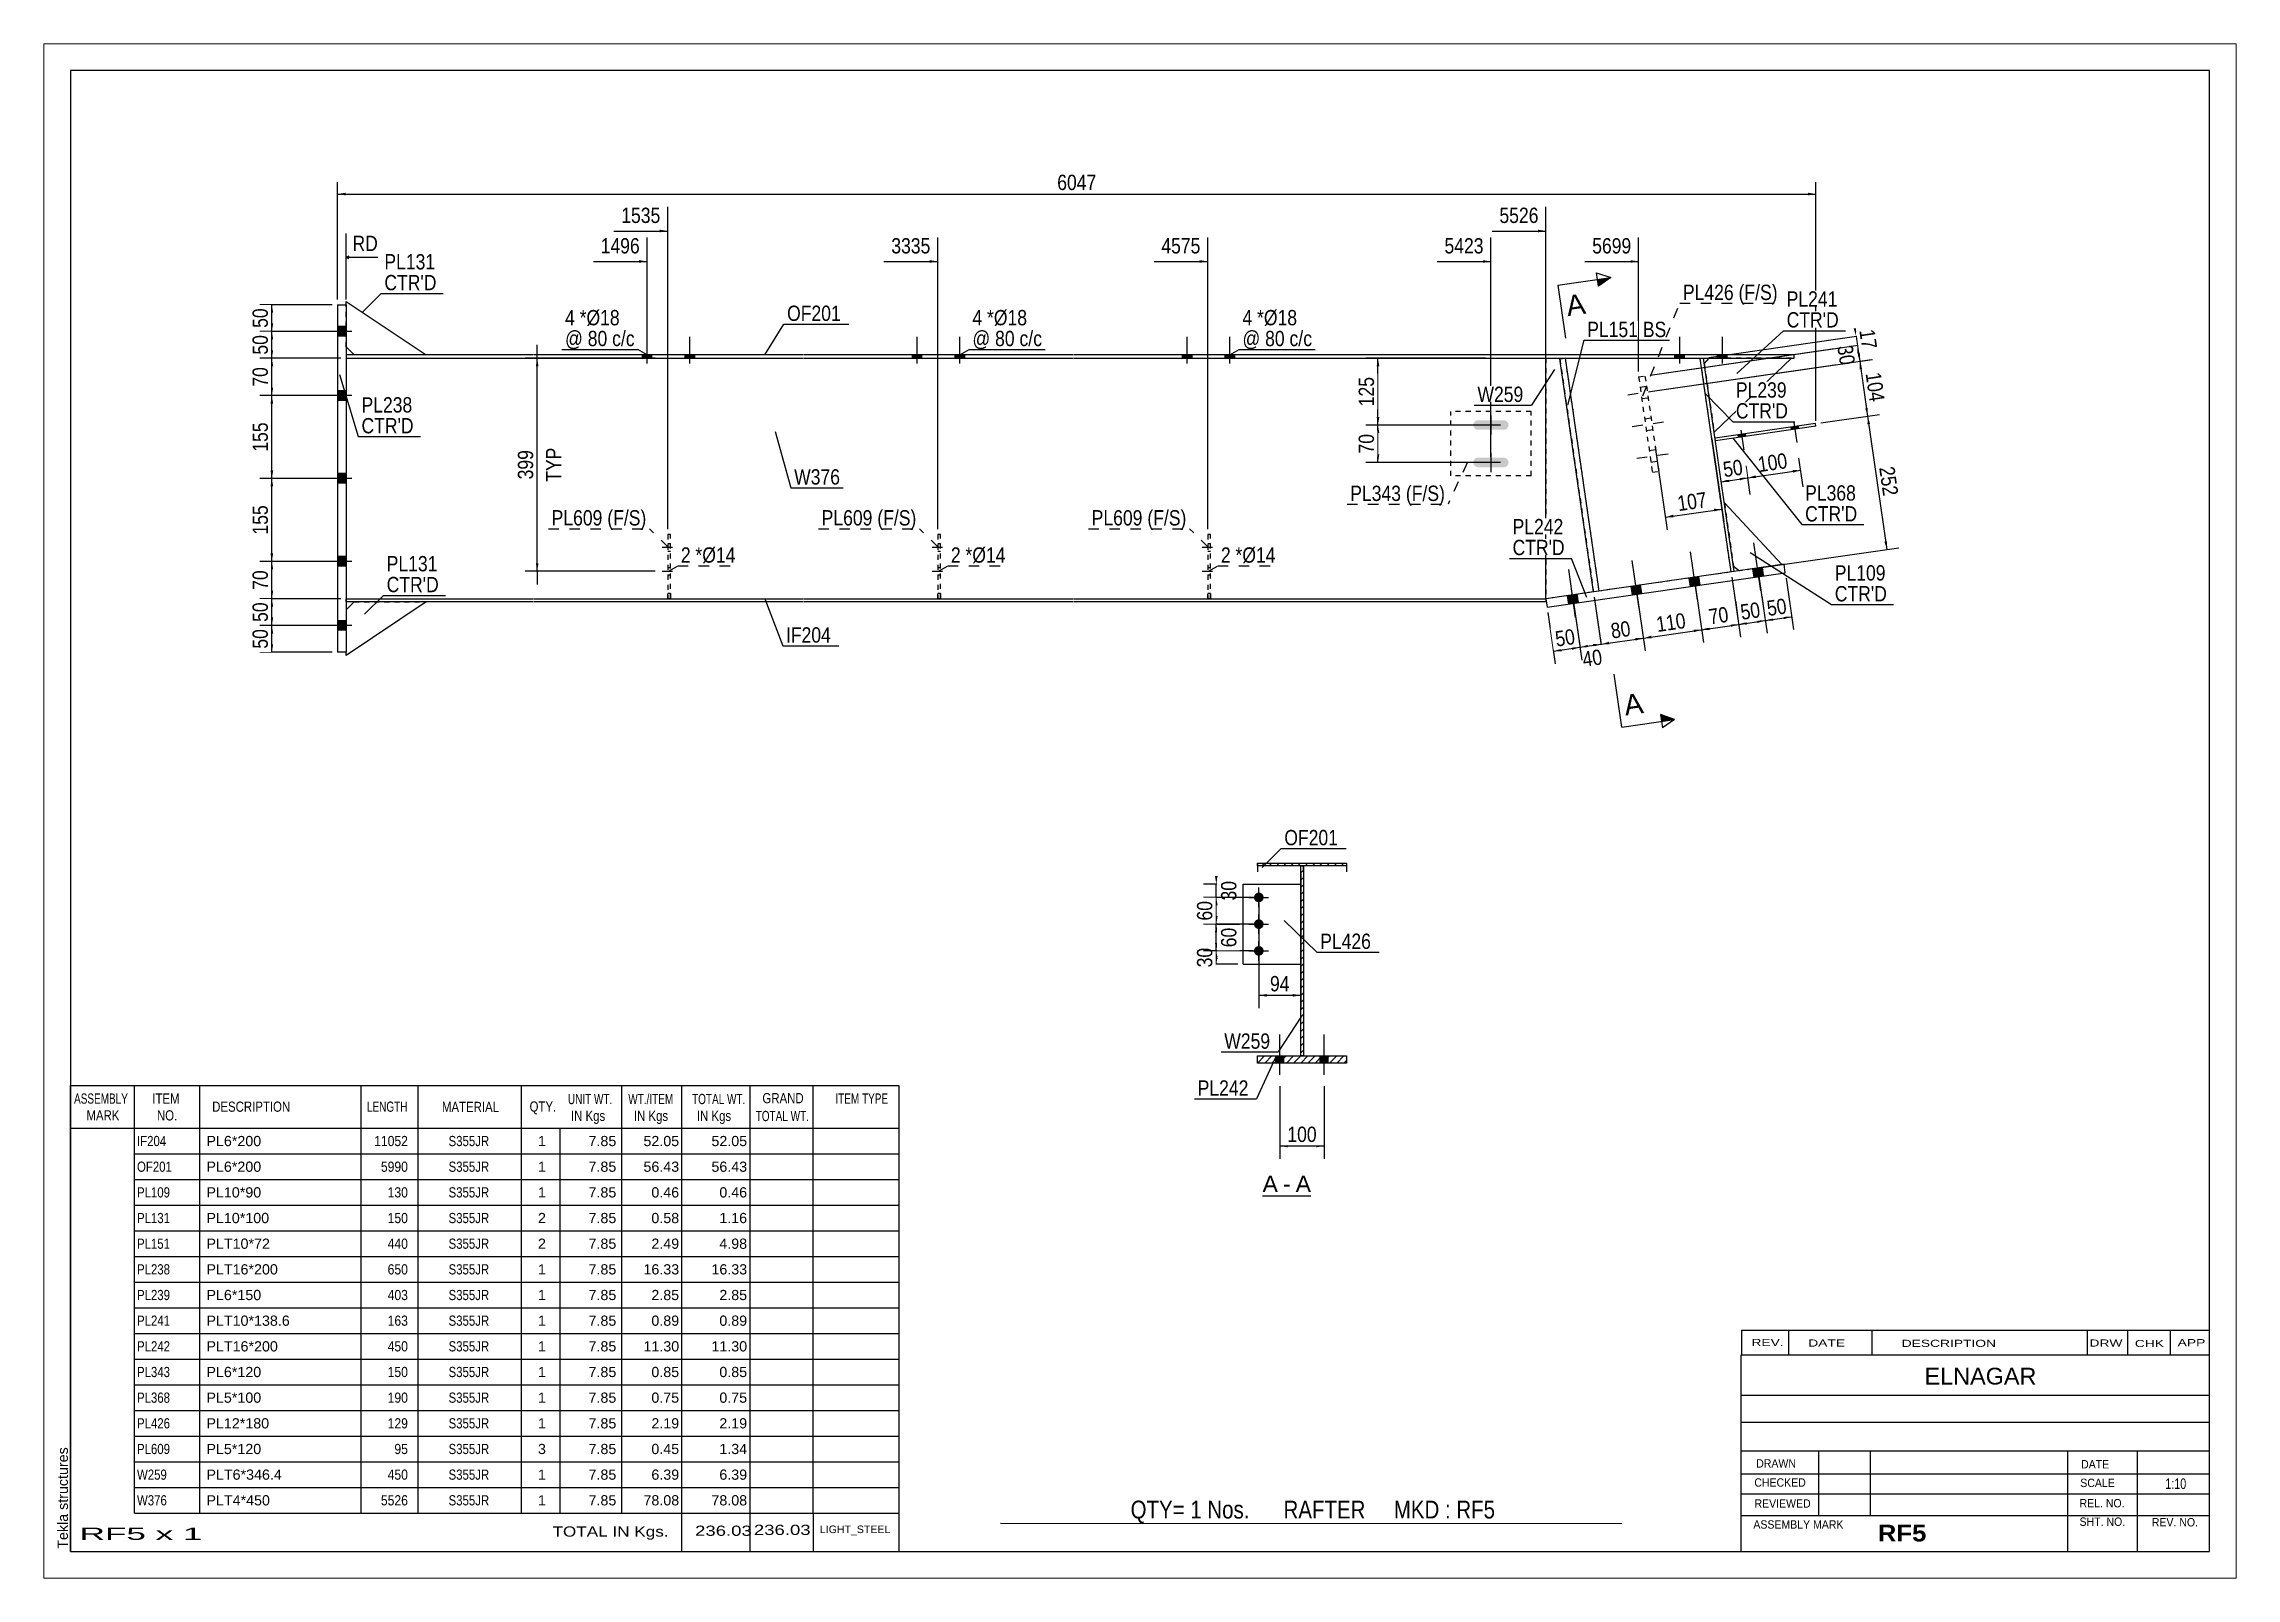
# Paper-space layout 'Layout1' of a CAD drawing. Header units: millimetres. Extents: x 0 to 410, y 0 to 287.
# The model-space entities are those that its viewports show. They can reach past a viewport. Long polylines and large blocks are cut down to what shows.
import ezdxf

# ---------------------------------------------------------------- set-up
doc = ezdxf.new("R2010")
doc.units = ezdxf.units.MM
doc.linetypes.add('DXK_LINE_DOT1', pattern=[1.8814, 0.9407, -0.9407])
doc.linetypes.add('DXK_LINE_DOT2', pattern=[3.9198, 1.9599, -1.9599])
doc.layers.add('Viewport layer', color=7, linetype='Continuous', plot=False)
doc.styles.add('Arial', font='ARIAL.TTF', dxfattribs={"height": 0.2})
doc.styles.add('Arial Bold', font='ARIALBD.TTF', dxfattribs={"height": 0.2})
doc.styles.add('Arial Narrow', font='ARIALN.TTF', dxfattribs={"height": 0.2})

# ---------------------------------------------------------------- blocks, each defined once
blk = doc.blocks.new('Unknown-624480718-2967')
at = {"color": 5, "linetype": 'Continuous'}
for p, q in [((348.47, 76.3), (-51.53, 76.3)), ((-51.53, 76.3), (-51.53, -200.7)), ((348.47, -200.7), (348.47, 76.3)), ((-51.53, -200.7), (348.47, -200.7))]:
    blk.add_line(p, q, dxfattribs=at)
at = {"color": 174, "linetype": 'Continuous', "style": 'Arial'}
blk.add_text('Tekla structures', height=1.9102, rotation=90, dxfattribs=at).set_placement((-52.03, -200.2))
blk = doc.blocks.new('Unknown-624480718-12 - 4761')
at = {"color": 7, "linetype": 'Continuous'}
blk.add_line((171.4, -134.21), (180.43, -134.21), dxfattribs=at)
at = {"color": 0, "linetype": 'Continuous'}
blk.add_wipeout([(174.25, -133.46), (174.25, -130.26), (171.4, -130.26), (171.4, -133.46)], dxfattribs=at)
blk.add_wipeout([(176.63, -133.46), (176.63, -130.26), (175.21, -130.26), (175.21, -133.46)], dxfattribs=at)
at = {"color": 96, "linetype": 'Continuous', "style": 'Arial'}
blk.add_text('A', height=3.06, dxfattribs=at).set_placement((171.4, -133.46))
at = {"color": 0, "linetype": 'Continuous'}
blk.add_wipeout([(180.43, -133.46), (180.43, -130.26), (177.59, -130.26), (177.59, -133.46)], dxfattribs=at)
at = {"color": 96, "linetype": 'Continuous', "style": 'Arial'}
for s, p in [('A', (177.59, -133.46)), ('-', (175.21, -133.46))]:
    blk.add_text(s, height=3.06, dxfattribs=at).set_placement(p)
blk = doc.blocks.new('Part-624480718-1239 - 1213')
at = {"color": 2, "linetype": 'Continuous'}
for p, q in [((226.99, 22.36), (227.98, 22.5)), ((233.29, -21.21), (226.99, 22.36)), ((227.98, 22.5), (234.28, -21.07))]:
    blk.add_line(p, q, dxfattribs=at)
at = {"color": 7, "linetype": 'DXK_LINE_DOT1'}
blk.add_line((234.28, -21.07), (233.29, -21.21), dxfattribs=at)
blk = doc.blocks.new('Part-624480718-1231 - 1213')
at = {"color": 2, "linetype": 'Continuous'}
for p, q in [((-1.6, 32.5), (0, 32.5)), ((-1.6, 32.5), (-1.6, -32.5)), ((0, 32.5), (0, -32.5)), ((0, -32.5), (-1.6, -32.5))]:
    blk.add_line(p, q, dxfattribs=at)
blk = doc.blocks.new('Part-624480718-1229 - 1213')
at = {"color": 2, "linetype": 'Continuous'}
for p, q in [((0, 23.1), (0, 22.5)), ((35, 23.1), (0, 23.1)), ((0, 22.5), (35, 22.5)), ((85.5, 23.1), (35.1, 23.1)), ((35.1, 22.5), (85.5, 22.5)), ((136, 23.1), (85.6, 23.1)), ((85.6, 22.5), (136, 22.5)), ((186.5, 23.1), (136.1, 23.1)), ((136.1, 22.5), (186.5, 22.5)), ((270.83, 23.1), (186.6, 23.1)), ((186.6, 22.5), (270.83, 22.5)), ((270.83, 22.5), (270.83, 23.1))]:
    blk.add_line(p, q, dxfattribs=at)
blk = doc.blocks.new('Part-624480718-1234 - 1213')
at = {"color": 2, "linetype": 'Continuous'}
for p, q in [((0, 32.5), (0, 33.1)), ((0, 33.1), (15, 23.1)), ((1.5, 23.1), (0, 24.6))]:
    blk.add_line(p, q, dxfattribs=at)
at = {"color": 7, "linetype": 'DXK_LINE_DOT1'}
for p, q in [((0, 24.6), (0, 32.5)), ((15, 23.1), (1.5, 23.1))]:
    blk.add_line(p, q, dxfattribs=at)
blk = doc.blocks.new('Part-624480718-1236 - 1213')
at = {"color": 2, "linetype": 'Continuous'}
for p, q in [((15, -23.1), (0, -33.1)), ((1.5, -23.1), (0, -24.6)), ((0, -33.1), (0, -32.5))]:
    blk.add_line(p, q, dxfattribs=at)
at = {"color": 7, "linetype": 'DXK_LINE_DOT1'}
for p, q in [((1.5, -23.1), (15, -23.1)), ((0, -24.6), (0, -32.5))]:
    blk.add_line(p, q, dxfattribs=at)
blk = doc.blocks.new('Part-624480718-1238 - 1213')
at = {"color": 2, "linetype": 'Continuous'}
for p, q in [((253.25, 22.43), (253.73, 22.5)), ((259.02, -17.49), (253.25, 22.43)), ((259.62, -17.41), (253.85, 22.5))]:
    blk.add_line(p, q, dxfattribs=at)
at = {"color": 7, "linetype": 'DXK_LINE_DOT1'}
for p, q in [((253.73, 22.5), (253.84, 22.52)), ((253.84, 22.52), (253.85, 22.5)), ((259.62, -17.41), (259.02, -17.49))]:
    blk.add_line(p, q, dxfattribs=at)
blk = doc.blocks.new('Bolt-624480718-4515 - 1213')
at = {"color": 3, "linetype": 'DXK_LINE_DOT2'}
for p, q in [((239.68, 15.67), (246.41, 16.64)), ((241.99, 17.11), (243.18, 17.28)), ((242.31, 14.94), (243.5, 15.11)), ((240.54, 9.73), (247.27, 10.7)), ((242.85, 11.17), (244.04, 11.35)), ((243.17, 9), (244.36, 9.17)), ((241.4, 3.79), (248.13, 4.76)), ((243.71, 5.24), (244.9, 5.41)), ((244.03, 3.06), (245.21, 3.23))]:
    blk.add_line(p, q, dxfattribs=at)
blk = doc.blocks.new('Part-624480718-1240 - 1213')
at = {"color": 7, "linetype": 'DXK_LINE_DOT1'}
for p, q in [((227.98, 22.5), (226.99, 22.36)), ((226.99, 22.36), (233.29, -21.21)), ((227.98, 22.5), (234.28, -21.07))]:
    blk.add_line(p, q, dxfattribs=at)
blk = doc.blocks.new('Part-624480718-1241 - 1213')
at = {"color": 2, "linetype": 'Continuous'}
for p, q in [((254.85, 22.5), (253.99, 21.51)), ((255.85, 8.64), (270.3, 22.5))]:
    blk.add_line(p, q, dxfattribs=at)
at = {"color": 7, "linetype": 'DXK_LINE_DOT1'}
for p, q in [((253.99, 21.51), (255.85, 8.64)), ((270.3, 22.5), (254.85, 22.5))]:
    blk.add_line(p, q, dxfattribs=at)
blk = doc.blocks.new('Bolt-624480718-5082 - 1213')
at = {"linetype": 'Continuous'}
for points in [[(156.4, 22.5), (158.2, 22.5), (158.2, 23.1), (156.4, 23.1)], [(156.4, 22.5), (158.2, 22.5), (158.2, 23.1), (156.4, 23.1)], [(164.4, 22.5), (166.2, 22.5), (166.2, 23.1), (164.4, 23.1)], [(164.4, 22.5), (166.2, 22.5), (166.2, 23.1), (164.4, 23.1)]]:
    blk.add_hatch(color=3, dxfattribs=at).paths.add_polyline_path(points)
at = {"color": 3, "linetype": 'Continuous'}
for p, q in [((157.3, 21.5), (157.3, 26.5)), ((157.3, 21.5), (157.3, 26.5)), ((165.3, 21.5), (165.3, 26.5)), ((165.3, 21.5), (165.3, 26.5)), ((156.4, 22.5), (156.4, 23.1)), ((156.4, 22.5), (156.4, 23.1)), ((158.2, 22.5), (158.2, 23.1)), ((158.2, 22.5), (158.2, 23.1)), ((164.4, 22.5), (164.4, 23.1)), ((164.4, 22.5), (164.4, 23.1)), ((166.2, 22.5), (166.2, 23.1)), ((166.2, 22.5), (166.2, 23.1))]:
    blk.add_line(p, q, dxfattribs=at)
blk = doc.blocks.new('Part-624480718-1243 - 1213')
at = {"color": 2, "linetype": 'Continuous'}
for p, q in [((268.92, -16.06), (224.38, -22.5)), ((269.15, -17.64), (268.92, -16.06)), ((224.61, -24.08), (269.15, -17.64)), ((224.38, -22.5), (224.61, -24.08))]:
    blk.add_line(p, q, dxfattribs=at)
blk = doc.blocks.new('Part-624480718-1246 - 1213')
at = {"color": 2, "linetype": 'Continuous'}
for p, q in [((257.76, -4.54), (268.52, -16.12)), ((259.47, -16.42), (260.61, -17.26))]:
    blk.add_line(p, q, dxfattribs=at)
at = {"color": 7, "linetype": 'DXK_LINE_DOT1'}
for p, q in [((257.76, -4.54), (259.47, -16.42)), ((268.52, -16.12), (260.61, -17.26))]:
    blk.add_line(p, q, dxfattribs=at)
blk = doc.blocks.new('Bolt-624480718-5085 - 1213')
at = {"linetype": 'Continuous'}
for points in [[(55.4, 22.5), (57.2, 22.5), (57.2, 23.1), (55.4, 23.1)], [(55.4, 22.5), (57.2, 22.5), (57.2, 23.1), (55.4, 23.1)], [(63.4, 22.5), (65.2, 22.5), (65.2, 23.1), (63.4, 23.1)], [(63.4, 22.5), (65.2, 22.5), (65.2, 23.1), (63.4, 23.1)]]:
    blk.add_hatch(color=3, dxfattribs=at).paths.add_polyline_path(points)
at = {"color": 3, "linetype": 'Continuous'}
for p, q in [((56.3, 21.5), (56.3, 26.5)), ((56.3, 21.5), (56.3, 26.5)), ((64.3, 21.5), (64.3, 26.5)), ((64.3, 21.5), (64.3, 26.5)), ((55.4, 22.5), (55.4, 23.1)), ((55.4, 22.5), (55.4, 23.1)), ((57.2, 22.5), (57.2, 23.1)), ((57.2, 22.5), (57.2, 23.1)), ((63.4, 22.5), (63.4, 23.1)), ((63.4, 22.5), (63.4, 23.1)), ((65.2, 22.5), (65.2, 23.1)), ((65.2, 22.5), (65.2, 23.1))]:
    blk.add_line(p, q, dxfattribs=at)
blk = doc.blocks.new('Part-624480718-1248 - 1213')
at = {"color": 2, "linetype": 'Continuous'}
for p, q in [((0, -22.5), (35, -22.5)), ((0, -23.1), (0, -22.5)), ((35, -23.1), (0, -23.1)), ((35.1, -22.5), (85.5, -22.5)), ((85.5, -23.1), (35.1, -23.1)), ((85.6, -22.5), (136, -22.5)), ((136, -23.1), (85.6, -23.1)), ((136.1, -22.5), (186.5, -22.5)), ((186.5, -23.1), (136.1, -23.1)), ((186.6, -22.5), (224.38, -22.5)), ((224.38, -23.1), (186.6, -23.1)), ((224.38, -22.5), (224.38, -23.1))]:
    blk.add_line(p, q, dxfattribs=at)
blk = doc.blocks.new('Bolt-624480718-5091 - 1213')
at = {"color": 3, "linetype": 'DXK_LINE_DOT2'}
for p, q in [((60.15, -12.18), (60.65, -12.18)), ((59.1, -12.88), (62.9, -12.88)), ((60.15, -13.58), (60.65, -13.58))]:
    blk.add_line(p, q, dxfattribs=at)
blk = doc.blocks.new('Part-624480718-1250 - 1213')
at = {"color": 7, "linetype": 'DXK_LINE_DOT1'}
for p, q in [((221.6, 12.5), (206.6, 12.5)), ((206.6, 0.5), (206.6, 12.5)), ((221.6, 0.5), (221.6, 12.5)), ((221.6, 0.5), (206.6, 0.5))]:
    blk.add_line(p, q, dxfattribs=at)
blk = doc.blocks.new('Bolt-624480718-5090 - 1213')
at = {"color": 3, "linetype": 'DXK_LINE_DOT2'}
for p, q in [((59.1, -17.35), (62.9, -17.35)), ((60.15, -16.65), (60.65, -16.65)), ((60.15, -18.05), (60.65, -18.05))]:
    blk.add_line(p, q, dxfattribs=at)
blk = doc.blocks.new('Part-624480718-1251 - 1213')
at = {"color": 2, "linetype": 'Continuous'}
for p, q in [((274.81, 10.26), (256.01, 7.54)), ((274.88, 9.76), (256.08, 7.05)), ((274.88, 9.76), (274.81, 10.26))]:
    blk.add_line(p, q, dxfattribs=at)
at = {"color": 7, "linetype": 'DXK_LINE_DOT1'}
blk.add_line((256.08, 7.05), (256.01, 7.54), dxfattribs=at)
blk = doc.blocks.new('Part-624480718-1252 - 1213')
at = {"color": 2, "linetype": 'Continuous'}
for p, q in [((224.38, -22.5), (224.38, 22.5)), ((253.25, 22.43), (253.24, 22.5))]:
    blk.add_line(p, q, dxfattribs=at)
at = {"color": 7, "linetype": 'DXK_LINE_DOT1'}
for p, q in [((224.38, 22.5), (253.24, 22.5)), ((259.02, -17.49), (253.25, 22.43)), ((259.02, -17.49), (234.28, -21.07)), ((233.29, -21.21), (224.38, -22.5))]:
    blk.add_line(p, q, dxfattribs=at)
blk = doc.blocks.new('Part-624480718-1253 - 1213')
at = {"color": 7, "linetype": 'DXK_LINE_DOT1'}
for p, q in [((0, 22.5), (0, -22.5)), ((0, 22.5), (35, 22.5)), ((35.1, 22.5), (85.5, 22.5)), ((85.6, 22.5), (136, 22.5)), ((136.1, 22.5), (186.5, 22.5)), ((186.6, 22.5), (224.38, 22.5)), ((224.38, 22.5), (224.38, -22.5)), ((0, -22.5), (35, -22.5)), ((35.1, -22.5), (85.5, -22.5)), ((85.6, -22.5), (136, -22.5)), ((136.1, -22.5), (186.5, -22.5)), ((186.6, -22.5), (224.38, -22.5))]:
    blk.add_line(p, q, dxfattribs=at)
blk = doc.blocks.new('Bolt-624480718-5095 - 1213')
at = {"color": 3, "linetype": 'DXK_LINE_DOT2'}
for p, q in [((110.65, -12.18), (111.15, -12.18)), ((109.6, -12.88), (113.4, -12.88)), ((110.65, -13.58), (111.15, -13.58))]:
    blk.add_line(p, q, dxfattribs=at)
blk = doc.blocks.new('Bolt-624480718-1262 - 1213')
at = {"linetype": 'Continuous'}
for points in [[(-1.6, 28.4), (-1.6, 26.6), (0, 26.6), (0, 28.4)], [(-1.6, 28.4), (-1.6, 26.6), (0, 26.6), (0, 28.4)], [(-1.6, 16.4), (-1.6, 14.6), (0, 14.6), (0, 16.4)], [(-1.6, 16.4), (-1.6, 14.6), (0, 14.6), (0, 16.4)], [(-1.6, 0.9), (-1.6, -0.9), (0, -0.9), (0, 0.9)], [(-1.6, 0.9), (-1.6, -0.9), (0, -0.9), (0, 0.9)], [(-1.6, -14.6), (-1.6, -16.4), (0, -16.4), (0, -14.6)], [(-1.6, -14.6), (-1.6, -16.4), (0, -16.4), (0, -14.6)], [(-1.6, -26.6), (-1.6, -28.4), (0, -28.4), (0, -26.6)], [(-1.6, -26.6), (-1.6, -28.4), (0, -28.4), (0, -26.6)]]:
    blk.add_hatch(color=3, dxfattribs=at).paths.add_polyline_path(points)
at = {"color": 3, "linetype": 'Continuous'}
for p, q in [((1.07, 27.5), (-8, 27.5)), ((1.07, 27.5), (-8, 27.5)), ((0, 28.4), (-1.6, 28.4)), ((0, 28.4), (-1.6, 28.4)), ((0, 26.6), (-1.6, 26.6)), ((0, 26.6), (-1.6, 26.6)), ((0, 16.4), (-1.6, 16.4)), ((0, 16.4), (-1.6, 16.4)), ((1.07, 15.5), (-8, 15.5)), ((1.07, 15.5), (-8, 15.5)), ((0, 14.6), (-1.6, 14.6)), ((0, 14.6), (-1.6, 14.6)), ((1.07, 0), (-8, 0)), ((1.07, 0), (-8, 0)), ((0, 0.9), (-1.6, 0.9)), ((0, 0.9), (-1.6, 0.9)), ((0, -0.9), (-1.6, -0.9)), ((0, -0.9), (-1.6, -0.9)), ((1.07, -15.5), (-8, -15.5)), ((1.07, -15.5), (-8, -15.5)), ((0, -14.6), (-1.6, -14.6)), ((0, -14.6), (-1.6, -14.6)), ((0, -16.4), (-1.6, -16.4)), ((0, -16.4), (-1.6, -16.4)), ((1.07, -27.5), (-8, -27.5)), ((1.07, -27.5), (-8, -27.5)), ((0, -26.6), (-1.6, -26.6)), ((0, -26.6), (-1.6, -26.6)), ((0, -28.4), (-1.6, -28.4)), ((0, -28.4), (-1.6, -28.4))]:
    blk.add_line(p, q, dxfattribs=at)
blk = doc.blocks.new('Bolt-624480718-1265 - 1213')
at = {"linetype": 'Continuous'}
for points in [[(242.1, -19.94), (240.32, -20.2), (240.55, -21.78), (242.33, -21.52)], [(242.1, -19.94), (240.32, -20.2), (240.55, -21.78), (242.33, -21.52)], [(252.98, -18.36), (251.2, -18.62), (251.43, -20.21), (253.21, -19.95)], [(252.98, -18.36), (251.2, -18.62), (251.43, -20.21), (253.21, -19.95)], [(264.86, -16.65), (263.08, -16.91), (263.31, -18.49), (265.09, -18.23)], [(264.86, -16.65), (263.08, -16.91), (263.31, -18.49), (265.09, -18.23)], [(230.22, -21.66), (228.44, -21.91), (228.67, -23.5), (230.45, -23.24)], [(230.22, -21.66), (228.44, -21.91), (228.67, -23.5), (230.45, -23.24)]]:
    blk.add_hatch(color=3, dxfattribs=at).paths.add_polyline_path(points)
at = {"color": 3, "linetype": 'Continuous'}
for p, q in [((264.58, -21.01), (263.28, -12.03)), ((264.58, -21.01), (263.28, -12.03)), ((241.82, -24.3), (240.52, -15.32)), ((241.82, -24.3), (240.52, -15.32)), ((252.71, -22.72), (251.41, -13.74)), ((252.71, -22.72), (251.41, -13.74)), ((229.94, -26.02), (228.64, -17.03)), ((229.94, -26.02), (228.64, -17.03)), ((240.55, -21.78), (240.32, -20.2)), ((240.55, -21.78), (240.32, -20.2)), ((242.33, -21.52), (242.1, -19.94)), ((242.33, -21.52), (242.1, -19.94)), ((251.43, -20.21), (251.2, -18.62)), ((251.43, -20.21), (251.2, -18.62)), ((253.21, -19.95), (252.98, -18.36)), ((253.21, -19.95), (252.98, -18.36)), ((263.31, -18.49), (263.08, -16.91)), ((263.31, -18.49), (263.08, -16.91)), ((265.09, -18.23), (264.86, -16.65)), ((265.09, -18.23), (264.86, -16.65)), ((228.67, -23.5), (228.44, -21.91)), ((228.67, -23.5), (228.44, -21.91)), ((230.45, -23.24), (230.22, -21.66)), ((230.45, -23.24), (230.22, -21.66))]:
    blk.add_line(p, q, dxfattribs=at)
blk = doc.blocks.new('Bolt-624480718-1268 - 1213')
at = {"linetype": 'Continuous'}
for points in [[(211.06, 10.64), (210.87, 10.34), (210.8, 10), (210.87, 9.66), (211.06, 9.36), (211.36, 9.17), (211.7, 9.1), (216.5, 9.1), (216.84, 9.17), (217.14, 9.36), (217.33, 9.66), (217.4, 10), (217.33, 10.34), (217.14, 10.64), (216.84, 10.83), (216.5, 10.9), (211.7, 10.9), (211.36, 10.83)], [(211.06, 3.64), (210.87, 3.34), (210.8, 3), (210.87, 2.66), (211.06, 2.36), (211.36, 2.17), (211.7, 2.1), (216.5, 2.1), (216.84, 2.17), (217.14, 2.36), (217.33, 2.66), (217.4, 3), (217.33, 3.34), (217.14, 3.64), (216.84, 3.83), (216.5, 3.9), (211.7, 3.9), (211.36, 3.83)]]:
    blk.add_hatch(color=3, dxfattribs=at).paths.add_polyline_path(points)
at = {"color": 3, "linetype": 'Continuous'}
for p, q in [((215.9, 10), (212.3, 10)), ((214.1, 11.8), (214.1, 8.2)), ((214.1, 4.8), (214.1, 1.2)), ((215.9, 3), (212.3, 3))]:
    blk.add_line(p, q, dxfattribs=at)
blk = doc.blocks.new('Part-624480718-5080 - 1213')
at = {"color": 7, "linetype": 'DXK_LINE_DOT1'}
for p, q in [((161.65, -10.5), (161.15, -10.5)), ((161.15, -10.5), (161.15, -22.5)), ((161.65, -10.5), (161.15, -10.5)), ((161.15, -10.5), (161.15, -10.5)), ((161.65, -22.5), (161.65, -10.5)), ((161.65, -10.5), (161.65, -10.5)), ((161.65, -21.5), (161.15, -21.5)), ((161.15, -22.5), (161.15, -21.5)), ((161.65, -22.5), (161.15, -22.5)), ((161.15, -22.5), (161.15, -22.5)), ((161.65, -21.5), (161.65, -22.5)), ((161.65, -22.5), (161.65, -22.5))]:
    blk.add_line(p, q, dxfattribs=at)
blk = doc.blocks.new('Bolt-624480718-1269 - 1213')
at = {"linetype": 'Continuous'}
for points in [[(260.34, 7.66), (261.72, 7.86), (261.65, 8.36), (260.26, 8.16)], [(260.34, 7.66), (261.72, 7.86), (261.65, 8.36), (260.26, 8.16)], [(270.23, 9.09), (271.62, 9.29), (271.55, 9.79), (270.16, 9.59)], [(270.23, 9.09), (271.62, 9.29), (271.55, 9.79), (270.16, 9.59)]]:
    blk.add_hatch(color=3, dxfattribs=at).paths.add_polyline_path(points)
at = {"color": 3, "linetype": 'Continuous'}
for p, q in [((260.84, 9.05), (261.39, 5.29)), ((260.84, 9.05), (261.39, 5.29)), ((261.65, 8.36), (261.72, 7.86)), ((261.65, 8.36), (261.72, 7.86)), ((270.16, 9.59), (270.23, 9.09)), ((270.16, 9.59), (270.23, 9.09)), ((270.74, 10.48), (271.28, 6.72)), ((270.74, 10.48), (271.28, 6.72)), ((271.55, 9.79), (271.62, 9.29)), ((271.55, 9.79), (271.62, 9.29)), ((260.26, 8.16), (260.34, 7.66)), ((260.26, 8.16), (260.34, 7.66))]:
    blk.add_line(p, q, dxfattribs=at)
blk = doc.blocks.new('Part-624480718-4514 - 1213')
at = {"color": 7, "linetype": 'DXK_LINE_DOT1'}
for p, q in [((241.72, 18.99), (242.91, 19.16)), ((241.72, 18.99), (244.3, 1.18)), ((242.91, 19.16), (245.49, 1.35)), ((244.3, 1.18), (245.49, 1.35))]:
    blk.add_line(p, q, dxfattribs=at)
blk = doc.blocks.new('Part-624480718-5076 - 1213')
at = {"color": 7, "linetype": 'DXK_LINE_DOT1'}
for p, q in [((60.65, -10.5), (60.15, -10.5)), ((60.15, -10.5), (60.15, -22.5)), ((60.65, -10.5), (60.15, -10.5)), ((60.15, -10.5), (60.15, -10.5)), ((60.65, -22.5), (60.65, -10.5)), ((60.65, -10.5), (60.65, -10.5)), ((60.65, -21.5), (60.15, -21.5)), ((60.15, -22.5), (60.15, -21.5)), ((60.65, -22.5), (60.15, -22.5)), ((60.65, -22.5), (60.15, -22.5)), ((60.15, -22.5), (60.15, -22.5)), ((60.65, -21.5), (60.65, -22.5)), ((60.65, -22.5), (60.65, -22.5))]:
    blk.add_line(p, q, dxfattribs=at)
blk = doc.blocks.new('Bolt-624480718-5094 - 1213')
at = {"color": 3, "linetype": 'DXK_LINE_DOT2'}
for p, q in [((109.6, -17.35), (113.4, -17.35)), ((110.65, -16.65), (111.15, -16.65)), ((110.65, -18.05), (111.15, -18.05))]:
    blk.add_line(p, q, dxfattribs=at)
blk = doc.blocks.new('Bolt-624480718-5084 - 1213')
at = {"linetype": 'Continuous'}
for points in [[(105.9, 22.5), (107.7, 22.5), (107.7, 23.1), (105.9, 23.1)], [(105.9, 22.5), (107.7, 22.5), (107.7, 23.1), (105.9, 23.1)], [(113.9, 22.5), (115.7, 22.5), (115.7, 23.1), (113.9, 23.1)], [(113.9, 22.5), (115.7, 22.5), (115.7, 23.1), (113.9, 23.1)]]:
    blk.add_hatch(color=3, dxfattribs=at).paths.add_polyline_path(points)
at = {"color": 3, "linetype": 'Continuous'}
for p, q in [((106.8, 21.5), (106.8, 26.5)), ((106.8, 21.5), (106.8, 26.5)), ((114.8, 21.5), (114.8, 26.5)), ((114.8, 21.5), (114.8, 26.5)), ((105.9, 22.5), (105.9, 23.1)), ((105.9, 22.5), (105.9, 23.1)), ((107.7, 22.5), (107.7, 23.1)), ((107.7, 22.5), (107.7, 23.1)), ((113.9, 22.5), (113.9, 23.1)), ((113.9, 22.5), (113.9, 23.1)), ((115.7, 22.5), (115.7, 23.1)), ((115.7, 22.5), (115.7, 23.1))]:
    blk.add_line(p, q, dxfattribs=at)
blk = doc.blocks.new('Bolt-624480718-5099 - 1213')
at = {"color": 3, "linetype": 'DXK_LINE_DOT2'}
for p, q in [((161.15, -12.18), (161.65, -12.18)), ((160.1, -12.88), (163.9, -12.88)), ((161.15, -13.58), (161.65, -13.58))]:
    blk.add_line(p, q, dxfattribs=at)
blk = doc.blocks.new('Part-624480718-5078 - 1213')
at = {"color": 7, "linetype": 'DXK_LINE_DOT1'}
for p, q in [((111.15, -10.5), (110.65, -10.5)), ((110.65, -10.5), (110.65, -22.5)), ((111.15, -10.5), (110.65, -10.5)), ((110.65, -10.5), (110.65, -10.5)), ((111.15, -22.5), (111.15, -10.5)), ((111.15, -10.5), (111.15, -10.5)), ((111.15, -21.5), (110.65, -21.5)), ((110.65, -22.5), (110.65, -21.5)), ((111.15, -22.5), (110.65, -22.5)), ((110.65, -22.5), (110.65, -22.5)), ((111.15, -21.5), (111.15, -22.5)), ((111.15, -22.5), (111.15, -22.5))]:
    blk.add_line(p, q, dxfattribs=at)
blk = doc.blocks.new('Bolt-624480718-5083 - 1213')
at = {"linetype": 'Continuous'}
for points in [[(248.5, 22.5), (250.3, 22.5), (250.3, 23.1), (248.5, 23.1)], [(248.5, 22.5), (250.3, 22.5), (250.3, 23.1), (248.5, 23.1)], [(256.5, 22.5), (258.3, 22.5), (258.3, 23.1), (256.5, 23.1)], [(256.5, 22.5), (258.3, 22.5), (258.3, 23.1), (256.5, 23.1)]]:
    blk.add_hatch(color=3, dxfattribs=at).paths.add_polyline_path(points)
at = {"color": 3, "linetype": 'Continuous'}
for p, q in [((249.4, 21.5), (249.4, 26.5)), ((249.4, 21.5), (249.4, 26.5)), ((257.4, 21.5), (257.4, 26.5)), ((257.4, 21.5), (257.4, 26.5)), ((248.5, 22.5), (248.5, 23.1)), ((248.5, 22.5), (248.5, 23.1)), ((250.3, 22.5), (250.3, 23.1)), ((250.3, 22.5), (250.3, 23.1)), ((256.5, 22.5), (256.5, 23.1)), ((256.5, 22.5), (256.5, 23.1)), ((258.3, 22.5), (258.3, 23.1)), ((258.3, 22.5), (258.3, 23.1))]:
    blk.add_line(p, q, dxfattribs=at)
blk = doc.blocks.new('Bolt-624480718-5098 - 1213')
at = {"color": 3, "linetype": 'DXK_LINE_DOT2'}
for p, q in [((160.1, -17.35), (163.9, -17.35)), ((161.15, -16.65), (161.65, -16.65)), ((161.15, -18.05), (161.65, -18.05))]:
    blk.add_line(p, q, dxfattribs=at)
blk = doc.blocks.new('Part-624480718-4786 - 4761')
at = {"linetype": 'Continuous'}
h = blk.add_hatch(dxfattribs=at)
h.set_pattern_fill('', scale=0.3, style=0, pattern_type=0)
h.set_pattern_definition([(45, (178.5208, -72.4428), (-0.67352, 0.67352), [])])
h.paths.add_polyline_path([(179.02, -72.44), (178.52, -72.44), (178.52, -108.02), (179.02, -108.02)])
at = {"color": 7, "linetype": 'DXK_LINE_DOT1'}
for p, q in [((178.52, -73.56), (178.52, -72.44)), ((179.02, -73.56), (179.02, -72.44))]:
    blk.add_line(p, q, dxfattribs=at)
at = {"color": 2, "linetype": 'Continuous'}
for p, q in [((178.52, -72.44), (179.02, -72.44)), ((178.52, -108.02), (178.52, -72.44)), ((179.02, -72.44), (179.02, -108.02)), ((179.02, -108.02), (178.52, -108.02))]:
    blk.add_line(p, q, dxfattribs=at)
blk = doc.blocks.new('Part-624480718-4762 - 4761')
at = {"linetype": 'Continuous'}
h = blk.add_hatch(dxfattribs=at)
h.set_pattern_fill('', scale=0.3, style=0, pattern_type=0)
h.set_pattern_definition([(45, (170.4375, -71.9376), (-0.67352, 0.67352), [])])
h.paths.add_polyline_path([(187.1, -71.94), (170.44, -71.94), (170.44, -72.44), (187.1, -72.44)])
at = {"color": 7, "linetype": 'DXK_LINE_DOT1'}
for p, q in [((170.44, -71.94), (170.44, -72.44)), ((187.1, -71.94), (187.1, -72.44))]:
    blk.add_line(p, q, dxfattribs=at)
at = {"color": 2, "linetype": 'Continuous'}
for p, q in [((170.44, -71.94), (187.1, -71.94)), ((170.44, -72.44), (170.44, -71.94)), ((170.44, -72.44), (170.44, -73.56)), ((187.1, -72.44), (170.44, -72.44)), ((187.1, -71.94), (187.1, -72.44)), ((187.1, -72.44), (187.1, -73.56))]:
    blk.add_line(p, q, dxfattribs=at)
blk = doc.blocks.new('Part-624480718-4776 - 4761')
at = {"linetype": 'Continuous'}
h = blk.add_hatch(dxfattribs=at)
h.set_pattern_fill('', scale=0.3, style=0, pattern_type=0)
h.set_pattern_definition([(45, (170.4375, -108.01915), (-0.67352, 0.67352), [])])
h.paths.add_polyline_path([(187.1, -108.02), (170.44, -108.02), (170.44, -109.35), (187.1, -109.35)])
at = {"color": 2, "linetype": 'Continuous'}
for p, q in [((170.44, -108.02), (187.1, -108.02)), ((170.44, -109.35), (170.44, -108.02)), ((187.1, -109.35), (170.44, -109.35)), ((187.1, -108.02), (187.1, -109.35))]:
    blk.add_line(p, q, dxfattribs=at)
blk = doc.blocks.new('Part-624480718-4785 - 4761')
at = {"color": 2, "linetype": 'Continuous'}
for p, q in [((167.77, -90.87), (167.77, -75.87)), ((167.77, -75.87), (178.52, -75.87)), ((167.77, -90.87), (178.52, -90.87))]:
    blk.add_line(p, q, dxfattribs=at)
at = {"color": 7, "linetype": 'DXK_LINE_DOT1'}
blk.add_line((178.52, -75.87), (178.52, -90.87), dxfattribs=at)
blk = doc.blocks.new('Bolt-624480718-4799 - 4761')
at = {"linetype": 'Continuous'}
for points in [[(173.85, -109.35), (175.35, -109.35), (175.35, -108.02), (173.85, -108.02)], [(182.19, -109.35), (183.69, -109.35), (183.69, -108.02), (182.19, -108.02)]]:
    blk.add_hatch(color=3, dxfattribs=at).paths.add_polyline_path(points)
at = {"color": 3, "linetype": 'Continuous'}
for p, q in [((174.6, -111.58), (174.6, -104.02)), ((182.94, -111.58), (182.94, -104.02)), ((173.85, -109.35), (173.85, -108.02)), ((175.35, -109.35), (175.35, -108.02)), ((182.19, -109.35), (182.19, -108.02)), ((183.69, -109.35), (183.69, -108.02))]:
    blk.add_line(p, q, dxfattribs=at)
blk = doc.blocks.new('Bolt-624480718-4804 - 4761')
at = {"linetype": 'Continuous'}
for points in [[(170.69, -77.45, -1), (170.69, -79.28, -1)], [(170.69, -82.45, -1), (170.69, -84.28, -1)], [(170.69, -87.45, -1), (170.69, -89.28, -1)]]:
    blk.add_hatch(color=3, dxfattribs=at).paths.add_polyline_path(points)
at = {"color": 3, "linetype": 'Continuous'}
for p, q in [((170.69, -80.2), (170.69, -76.53)), ((168.85, -78.37), (172.52, -78.37)), ((170.69, -85.2), (170.69, -81.53)), ((168.85, -83.37), (172.52, -83.37)), ((168.85, -88.37), (172.52, -88.37)), ((170.69, -90.2), (170.69, -86.53))]:
    blk.add_line(p, q, dxfattribs=at)
blk = doc.blocks.new('StraightDimension-624480718-5909 - 1213')
at = {"linetype": 'Continuous'}
for points in [[(282.6, 23.39), (282.64, 24.91), (283.1, 23.46)], [(283.1, 23.46), (283.07, 21.94), (282.6, 23.39)]]:
    blk.add_hatch(color=7, dxfattribs=at).paths.add_polyline_path(points)
at = {"color": 7, "linetype": 'Continuous'}
for p, q in [((243.9, 19.31), (285.01, 25.25)), ((282.64, 24.91), (283.07, 21.94)), ((244.33, 16.34), (285.44, 22.28))]:
    blk.add_line(p, q, dxfattribs=at)
at = {"color": 0}
blk.add_wipeout([(278.89, 20.4), (283.05, 21), (282.35, 25.81), (278.2, 25.2)], dxfattribs=at)
at = {"color": 3, "style": 'Arial Narrow'}
blk.add_text('30', height=2.863, rotation=-81.7725, dxfattribs=at).set_placement((278.88, 24.7))
blk = doc.blocks.new('StraightDimension-624480718-3114 - 1213')
at = {"linetype": 'Continuous'}
for points in [[(263.66, 0.08), (262.13, 0.11), (263.58, 0.57)], [(270.51, 1.57), (272.03, 1.54), (270.58, 1.08)]]:
    blk.add_hatch(color=7, dxfattribs=at).paths.add_polyline_path(points)
at = {"color": 7, "linetype": 'Continuous'}
for p, q in [((262.58, -2.97), (261.81, 2.34)), ((262.13, 0.11), (272.03, 1.54)), ((272.48, -1.54), (271.71, 3.77))]:
    blk.add_line(p, q, dxfattribs=at)
at = {"color": 0}
blk.add_wipeout([(270.37, 1.45), (269.77, 5.61), (263.15, 4.65), (263.75, 0.5)], dxfattribs=at)
at = {"color": 3, "style": 'Arial Narrow'}
blk.add_text('100', height=2.863, rotation=8.2277, dxfattribs=at).set_placement((264.26, 1.18))
blk = doc.blocks.new('StraightDimension-624480718-3115 - 1213')
at = {"linetype": 'Continuous'}
for points in [[(260.61, 0.14), (262.13, 0.11), (260.69, -0.35)], [(258.71, -0.64), (257.19, -0.61), (258.64, -0.14)]]:
    blk.add_hatch(color=7, dxfattribs=at).paths.add_polyline_path(points)
at = {"color": 7, "linetype": 'Continuous'}
for p, q in [((257.17, -0.48), (256.86, 1.62)), ((257.19, -0.61), (262.13, 0.11)), ((262.58, -2.97), (261.81, 2.34))]:
    blk.add_line(p, q, dxfattribs=at)
at = {"color": 0}
blk.add_wipeout([(262.04, 0.25), (261.44, 4.41), (256.64, 3.71), (257.24, -0.45)], dxfattribs=at)
at = {"color": 3, "style": 'Arial Narrow'}
blk.add_text('50', height=2.863, rotation=8.2277, dxfattribs=at).set_placement((257.74, 0.23))
blk = doc.blocks.new('StraightDimension-624480718-3402 - 1213')
at = {"linetype": 'Continuous'}
for points in [[(266.91, -26.61), (265.39, -26.58), (266.84, -26.11)], [(268.82, -25.83), (270.34, -25.86), (268.89, -26.32)]]:
    blk.add_hatch(color=7, dxfattribs=at).paths.add_polyline_path(points)
at = {"color": 7, "linetype": 'Continuous'}
for p, q in [((264.08, -17.51), (265.73, -28.95)), ((269.29, -18.63), (270.68, -28.24)), ((265.39, -26.58), (270.34, -25.86))]:
    blk.add_line(p, q, dxfattribs=at)
at = {"color": 0}
blk.add_wipeout([(270.24, -25.72), (269.64, -21.57), (264.84, -22.26), (265.44, -26.42)], dxfattribs=at)
at = {"color": 3, "style": 'Arial Narrow'}
blk.add_text('50', height=2.863, rotation=8.2277, dxfattribs=at).set_placement((265.94, -25.74))
blk = doc.blocks.new('StraightDimension-624480718-3403 - 1213')
at = {"linetype": 'Continuous'}
for points in [[(261.96, -27.32), (260.44, -27.29), (261.89, -26.83)], [(263.87, -26.54), (265.39, -26.58), (263.94, -27.04)]]:
    blk.add_hatch(color=7, dxfattribs=at).paths.add_polyline_path(points)
at = {"color": 7, "linetype": 'Continuous'}
for p, q in [((259.16, -18.48), (260.78, -29.67)), ((264.08, -17.51), (265.73, -28.95)), ((260.44, -27.29), (265.39, -26.58))]:
    blk.add_line(p, q, dxfattribs=at)
at = {"color": 0}
blk.add_wipeout([(265.29, -26.44), (264.69, -22.28), (259.89, -22.98), (260.49, -27.13)], dxfattribs=at)
at = {"color": 3, "style": 'Arial Narrow'}
blk.add_text('50', height=2.863, rotation=8.2277, dxfattribs=at).set_placement((261, -26.45))
blk = doc.blocks.new('StraightDimension-624480718-6432 - 1213')
at = {"linetype": 'Continuous'}
for points in [[(35.48, 21), (35.73, 22.5), (35.98, 21)], [(35.98, -15.85), (35.73, -17.35), (35.48, -15.85)]]:
    blk.add_hatch(color=7, dxfattribs=at).paths.add_polyline_path(points)
at = {"color": 7, "linetype": 'Continuous'}
for p, q in [((35.73, 22.5), (35.73, 25)), ((57.77, 22.5), (33.48, 22.5)), ((35.73, -17.35), (35.73, 22.5)), ((57.77, -17.35), (33.48, -17.35)), ((35.73, -17.35), (35.73, -19.85))]:
    blk.add_line(p, q, dxfattribs=at)
at = {"color": 0}
blk.add_wipeout([(35.58, 5.92), (31.38, 5.92), (31.38, -0.77), (35.58, -0.77)], dxfattribs=at)
at = {"color": 0, "linetype": 'Continuous'}
blk.add_wipeout([(40.83, 6.37), (36.63, 6.37), (36.63, -1.22), (40.83, -1.22)], dxfattribs=at)
at = {"color": 3, "style": 'Arial Narrow'}
blk.add_text('399', height=2.863, rotation=90.0002, dxfattribs=at).set_placement((34.98, -0.17))
at = {"color": 3, "linetype": 'Continuous', "style": 'Arial Narrow'}
blk.add_text('TYP', height=2.863, rotation=90.0002, dxfattribs=at).set_placement((40.23, -0.62))
blk = doc.blocks.new('StraightDimension-624480718-3404 - 1213')
at = {"linetype": 'Continuous'}
for points in [[(255.03, -28.33), (253.51, -28.29), (254.96, -27.83)], [(258.92, -27.26), (260.44, -27.29), (258.99, -27.75)]]:
    blk.add_hatch(color=7, dxfattribs=at).paths.add_polyline_path(points)
at = {"color": 7, "linetype": 'Continuous'}
for p, q in [((252.24, -19.48), (253.85, -30.67)), ((259.16, -18.48), (260.78, -29.67)), ((253.51, -28.29), (260.44, -27.29))]:
    blk.add_line(p, q, dxfattribs=at)
at = {"color": 0}
blk.add_wipeout([(259.36, -27.3), (258.76, -23.14), (253.95, -23.83), (254.55, -27.99)], dxfattribs=at)
at = {"color": 3, "style": 'Arial Narrow'}
blk.add_text('70', height=2.863, rotation=8.2277, dxfattribs=at).set_placement((255.06, -27.31))
blk = doc.blocks.new('StraightDimension-624480718-3405 - 1213')
at = {"linetype": 'Continuous'}
for points in [[(251.99, -28.26), (253.51, -28.29), (252.06, -28.76)], [(244.14, -29.9), (242.62, -29.87), (244.07, -29.41)]]:
    blk.add_hatch(color=7, dxfattribs=at).paths.add_polyline_path(points)
at = {"color": 7, "linetype": 'Continuous'}
for p, q in [((252.24, -19.48), (253.85, -30.67)), ((241.35, -21.06), (242.97, -32.24)), ((242.62, -29.87), (253.51, -28.29))]:
    blk.add_line(p, q, dxfattribs=at)
at = {"color": 0}
blk.add_wipeout([(251.35, -28.45), (250.75, -24.3), (244.14, -25.25), (244.74, -29.41)], dxfattribs=at)
at = {"color": 3, "style": 'Arial Narrow'}
blk.add_text('110', height=2.863, rotation=8.2277, dxfattribs=at).set_placement((245.25, -28.73))
blk = doc.blocks.new('StraightDimension-624480718-3406 - 1213')
at = {"linetype": 'Continuous'}
for points in [[(236.23, -31.04), (234.71, -31.01), (236.15, -30.55)], [(241.1, -29.83), (242.62, -29.87), (241.17, -30.33)]]:
    blk.add_hatch(color=7, dxfattribs=at).paths.add_polyline_path(points)
at = {"color": 7, "linetype": 'Continuous'}
for p, q in [((233.43, -22.2), (235.05, -33.39)), ((241.35, -21.06), (242.97, -32.24)), ((234.71, -31.01), (242.62, -29.87))]:
    blk.add_line(p, q, dxfattribs=at)
at = {"color": 0}
blk.add_wipeout([(241.05, -29.94), (240.45, -25.79), (235.64, -26.48), (236.24, -30.64)], dxfattribs=at)
at = {"color": 3, "style": 'Arial Narrow'}
blk.add_text('80', height=2.863, rotation=8.2277, dxfattribs=at).set_placement((236.75, -29.96))
blk = doc.blocks.new('StraightDimension-624480718-3407 - 1213')
at = {"linetype": 'Continuous'}
for points in [[(232.27, -31.62), (230.75, -31.58), (232.2, -31.12)], [(233.19, -30.98), (234.71, -31.01), (233.26, -31.47)]]:
    blk.add_hatch(color=7, dxfattribs=at).paths.add_polyline_path(points)
at = {"color": 7, "linetype": 'Continuous'}
for p, q in [((229.47, -22.77), (231.07, -33.81)), ((233.43, -22.2), (235.03, -33.24)), ((230.75, -31.58), (234.71, -31.01))]:
    blk.add_line(p, q, dxfattribs=at)
at = {"color": 0}
blk.add_wipeout([(235.75, -35.26), (235.15, -31.1), (230.34, -31.79), (230.95, -35.95)], dxfattribs=at)
at = {"color": 3, "style": 'Arial Narrow'}
blk.add_text('40', height=2.863, rotation=8.2277, dxfattribs=at).set_placement((231.45, -35.27))
blk = doc.blocks.new('StraightDimension-624480718-3408 - 1213')
at = {"linetype": 'Continuous'}
for points in [[(227.32, -32.33), (225.8, -32.3), (227.25, -31.84)], [(229.23, -31.55), (230.75, -31.58), (229.3, -32.05)]]:
    blk.add_hatch(color=7, dxfattribs=at).paths.add_polyline_path(points)
at = {"color": 7, "linetype": 'Continuous'}
for p, q in [((229.47, -22.77), (231.09, -33.96)), ((224.75, -25.07), (226.14, -34.67)), ((225.8, -32.3), (230.75, -31.58))]:
    blk.add_line(p, q, dxfattribs=at)
at = {"color": 0}
blk.add_wipeout([(230.65, -31.45), (230.05, -27.29), (225.25, -27.98), (225.85, -32.14)], dxfattribs=at)
at = {"color": 3, "style": 'Arial Narrow'}
blk.add_text('50', height=2.863, rotation=8.2277, dxfattribs=at).set_placement((226.36, -31.46))
blk = doc.blocks.new('StraightDimension-624480718-3532 - 1213')
at = {"linetype": 'Continuous'}
for points in [[(192.73, 21), (192.98, 22.5), (193.23, 21)], [(193.23, 11.5), (192.98, 10), (192.73, 11.5)]]:
    blk.add_hatch(color=7, dxfattribs=at).paths.add_polyline_path(points)
at = {"color": 7, "linetype": 'Continuous'}
for p, q in [((213.1, 22.5), (190.73, 22.5)), ((192.98, 10), (192.98, 22.5)), ((213.1, 10), (190.73, 10))]:
    blk.add_line(p, q, dxfattribs=at)
at = {"color": 0}
blk.add_wipeout([(192.83, 19.59), (188.63, 19.59), (188.63, 12.91), (192.83, 12.91)], dxfattribs=at)
at = {"color": 3, "style": 'Arial Narrow'}
blk.add_text('125', height=2.863, rotation=90.0002, dxfattribs=at).set_placement((192.23, 13.51))
blk = doc.blocks.new('StraightDimension-624480718-3533 - 1213')
at = {"linetype": 'Continuous'}
for points in [[(192.73, 8.5), (192.98, 10), (193.23, 8.5)], [(193.23, 4.5), (192.98, 3), (192.73, 4.5)]]:
    blk.add_hatch(color=7, dxfattribs=at).paths.add_polyline_path(points)
at = {"color": 7, "linetype": 'Continuous'}
for p, q in [((213.1, 10), (190.73, 10)), ((192.98, 3), (192.98, 10)), ((213.1, 3), (190.73, 3))]:
    blk.add_line(p, q, dxfattribs=at)
at = {"color": 0}
blk.add_wipeout([(192.83, 8.93), (188.63, 8.93), (188.63, 4.07), (192.83, 4.07)], dxfattribs=at)
at = {"color": 3, "style": 'Arial Narrow'}
blk.add_text('70', height=2.863, rotation=90.0002, dxfattribs=at).set_placement((192.23, 4.67))
blk = doc.blocks.new('StraightDimension-624480718-3911 - 1213')
at = {"linetype": 'Continuous'}
for points in [[(-14.14, 31), (-13.89, 32.5), (-13.64, 31)], [(-13.64, 29), (-13.89, 27.5), (-14.14, 29)]]:
    blk.add_hatch(color=7, dxfattribs=at).paths.add_polyline_path(points)
at = {"color": 7, "linetype": 'Continuous'}
for p, q in [((-2.6, 32.5), (-16.14, 32.5)), ((-13.89, 27.5), (-13.89, 32.5)), ((-1, 27.5), (-16.14, 27.5))]:
    blk.add_line(p, q, dxfattribs=at)
at = {"color": 0}
blk.add_wipeout([(-14.04, 32.43), (-18.24, 32.43), (-18.24, 27.57), (-14.04, 27.57)], dxfattribs=at)
at = {"color": 3, "style": 'Arial Narrow'}
blk.add_text('50', height=2.863, rotation=90.0002, dxfattribs=at).set_placement((-14.64, 28.17))
blk = doc.blocks.new('StraightDimension-624480718-3912 - 1213')
at = {"linetype": 'Continuous'}
for points in [[(-14.14, 26), (-13.89, 27.5), (-13.64, 26)], [(-13.64, 24), (-13.89, 22.5), (-14.14, 24)]]:
    blk.add_hatch(color=7, dxfattribs=at).paths.add_polyline_path(points)
at = {"color": 7, "linetype": 'Continuous'}
for p, q in [((-1, 27.5), (-16.14, 27.5)), ((-13.89, 22.5), (-13.89, 27.5)), ((-1, 22.5), (-16.14, 22.5))]:
    blk.add_line(p, q, dxfattribs=at)
at = {"color": 0}
blk.add_wipeout([(-14.04, 27.43), (-18.24, 27.43), (-18.24, 22.57), (-14.04, 22.57)], dxfattribs=at)
at = {"color": 3, "style": 'Arial Narrow'}
blk.add_text('50', height=2.863, rotation=90.0002, dxfattribs=at).set_placement((-14.64, 23.17))
blk = doc.blocks.new('StraightDimension-624480718-3913 - 1213')
at = {"linetype": 'Continuous'}
for points in [[(-14.14, 21), (-13.89, 22.5), (-13.64, 21)], [(-13.64, 17), (-13.89, 15.5), (-14.14, 17)]]:
    blk.add_hatch(color=7, dxfattribs=at).paths.add_polyline_path(points)
at = {"color": 7, "linetype": 'Continuous'}
for p, q in [((-1, 22.5), (-16.14, 22.5)), ((-13.89, 15.5), (-13.89, 22.5)), ((-1, 15.5), (-16.14, 15.5))]:
    blk.add_line(p, q, dxfattribs=at)
at = {"color": 0}
blk.add_wipeout([(-14.04, 21.43), (-18.24, 21.43), (-18.24, 16.57), (-14.04, 16.57)], dxfattribs=at)
at = {"color": 3, "style": 'Arial Narrow'}
blk.add_text('70', height=2.863, rotation=90.0002, dxfattribs=at).set_placement((-14.64, 17.17))
blk = doc.blocks.new('StraightDimension-624480718-3914 - 1213')
at = {"linetype": 'Continuous'}
for points in [[(-14.14, 14), (-13.89, 15.5), (-13.64, 14)], [(-13.64, 1.5), (-13.89, 0), (-14.14, 1.5)]]:
    blk.add_hatch(color=7, dxfattribs=at).paths.add_polyline_path(points)
at = {"color": 7, "linetype": 'Continuous'}
for p, q in [((-1, 15.5), (-16.14, 15.5)), ((-13.89, 0), (-13.89, 15.5)), ((-1, 0), (-16.14, 0))]:
    blk.add_line(p, q, dxfattribs=at)
at = {"color": 0}
blk.add_wipeout([(-14.04, 11.09), (-18.24, 11.09), (-18.24, 4.41), (-14.04, 4.41)], dxfattribs=at)
at = {"color": 3, "style": 'Arial Narrow'}
blk.add_text('155', height=2.863, rotation=90.0002, dxfattribs=at).set_placement((-14.64, 5.01))
blk = doc.blocks.new('StraightDimension-624480718-3915 - 1213')
at = {"linetype": 'Continuous'}
for points in [[(-14.14, -1.5), (-13.89, 0), (-13.64, -1.5)], [(-13.64, -14), (-13.89, -15.5), (-14.14, -14)]]:
    blk.add_hatch(color=7, dxfattribs=at).paths.add_polyline_path(points)
at = {"color": 7, "linetype": 'Continuous'}
for p, q in [((-1, 0), (-16.14, 0)), ((-13.89, -15.5), (-13.89, 0)), ((-1, -15.5), (-16.14, -15.5))]:
    blk.add_line(p, q, dxfattribs=at)
at = {"color": 0}
blk.add_wipeout([(-14.04, -4.41), (-18.24, -4.41), (-18.24, -11.09), (-14.04, -11.09)], dxfattribs=at)
at = {"color": 3, "style": 'Arial Narrow'}
blk.add_text('155', height=2.863, rotation=90.0002, dxfattribs=at).set_placement((-14.64, -10.49))
blk = doc.blocks.new('StraightDimension-624480718-3916 - 1213')
at = {"linetype": 'Continuous'}
for points in [[(-14.14, -17), (-13.89, -15.5), (-13.64, -17)], [(-13.64, -21), (-13.89, -22.5), (-14.14, -21)]]:
    blk.add_hatch(color=7, dxfattribs=at).paths.add_polyline_path(points)
at = {"color": 7, "linetype": 'Continuous'}
for p, q in [((-1, -15.5), (-16.14, -15.5)), ((-13.89, -22.5), (-13.89, -15.5)), ((-1, -22.5), (-16.14, -22.5))]:
    blk.add_line(p, q, dxfattribs=at)
at = {"color": 0}
blk.add_wipeout([(-14.04, -16.57), (-18.24, -16.57), (-18.24, -21.43), (-14.04, -21.43)], dxfattribs=at)
at = {"color": 3, "style": 'Arial Narrow'}
blk.add_text('70', height=2.863, rotation=90.0002, dxfattribs=at).set_placement((-14.64, -20.83))
blk = doc.blocks.new('StraightDimension-624480718-3917 - 1213')
at = {"linetype": 'Continuous'}
for points in [[(-14.14, -24), (-13.89, -22.5), (-13.64, -24)], [(-13.64, -26), (-13.89, -27.5), (-14.14, -26)]]:
    blk.add_hatch(color=7, dxfattribs=at).paths.add_polyline_path(points)
at = {"color": 7, "linetype": 'Continuous'}
for p, q in [((-1, -22.5), (-16.14, -22.5)), ((-13.89, -27.5), (-13.89, -22.5)), ((-1, -27.5), (-16.14, -27.5))]:
    blk.add_line(p, q, dxfattribs=at)
at = {"color": 0}
blk.add_wipeout([(-14.04, -22.57), (-18.24, -22.57), (-18.24, -27.43), (-14.04, -27.43)], dxfattribs=at)
at = {"color": 3, "style": 'Arial Narrow'}
blk.add_text('50', height=2.863, rotation=90.0002, dxfattribs=at).set_placement((-14.64, -26.83))
blk = doc.blocks.new('StraightDimension-624480718-3918 - 1213')
at = {"linetype": 'Continuous'}
for points in [[(-14.14, -29), (-13.89, -27.5), (-13.64, -29)], [(-13.64, -31), (-13.89, -32.5), (-14.14, -31)]]:
    blk.add_hatch(color=7, dxfattribs=at).paths.add_polyline_path(points)
at = {"color": 7, "linetype": 'Continuous'}
for p, q in [((-1, -27.5), (-16.14, -27.5)), ((-13.89, -32.5), (-13.89, -27.5)), ((-2.6, -32.5), (-16.14, -32.5))]:
    blk.add_line(p, q, dxfattribs=at)
at = {"color": 0}
blk.add_wipeout([(-14.04, -27.57), (-18.24, -27.57), (-18.24, -32.43), (-14.04, -32.43)], dxfattribs=at)
at = {"color": 3, "style": 'Arial Narrow'}
blk.add_text('50', height=2.863, rotation=90.0002, dxfattribs=at).set_placement((-14.64, -31.83))
blk = doc.blocks.new('StraightDimension-624480718-4687 - 1213')
at = {"linetype": 'Continuous'}
for points in [[(248.25, -7.27), (246.73, -7.24), (248.18, -6.78)], [(255.8, -5.67), (257.32, -5.71), (255.87, -6.17)]]:
    blk.add_hatch(color=7, dxfattribs=at).paths.add_polyline_path(points)
at = {"color": 7, "linetype": 'Continuous'}
for p, q in [((244.83, 5.86), (247.07, -9.61)), ((255.42, 7.39), (257.66, -8.08)), ((246.73, -7.24), (257.32, -5.71))]:
    blk.add_line(p, q, dxfattribs=at)
at = {"color": 0}
blk.add_wipeout([(255.31, -5.85), (254.71, -1.69), (248.09, -2.64), (248.69, -6.8)], dxfattribs=at)
at = {"color": 3, "style": 'Arial Narrow'}
blk.add_text('107', height=2.863, rotation=8.2277, dxfattribs=at).set_placement((249.2, -6.12))
blk = doc.blocks.new('StraightDimension-624480718-5907 - 1213')
at = {"linetype": 'Continuous'}
for points in [[(284.52, 10.15), (284.55, 11.67), (285.01, 10.22)], [(288.19, -11.76), (288.16, -13.28), (287.69, -11.83)]]:
    blk.add_hatch(color=7, dxfattribs=at).paths.add_polyline_path(points)
at = {"color": 7, "linetype": 'Continuous'}
for p, q in [((275.8, 10.4), (286.78, 11.99)), ((284.55, 11.67), (288.16, -13.28)), ((262.94, -16.93), (290.38, -12.96))]:
    blk.add_line(p, q, dxfattribs=at)
at = {"color": 0}
blk.add_wipeout([(286.98, -4.09), (291.14, -3.49), (290.18, 3.12), (286.02, 2.52)], dxfattribs=at)
at = {"color": 3, "style": 'Arial Narrow'}
blk.add_text('252', height=2.863, rotation=-81.7725, dxfattribs=at).set_placement((286.7, 2.01))
blk = doc.blocks.new('StraightDimension-624480718-5908 - 1213')
at = {"linetype": 'Continuous'}
for points in [[(283.03, 20.42), (283.07, 21.94), (283.53, 20.49)], [(284.58, 13.19), (284.55, 11.67), (284.09, 13.12)]]:
    blk.add_hatch(color=7, dxfattribs=at).paths.add_polyline_path(points)
at = {"color": 7, "linetype": 'Continuous'}
for p, q in [((244.33, 16.34), (285.29, 22.26)), ((283.07, 21.94), (284.55, 11.67)), ((275.8, 10.4), (286.78, 11.99))]:
    blk.add_line(p, q, dxfattribs=at)
at = {"color": 0}
blk.add_wipeout([(284.43, 13.52), (288.59, 14.12), (287.63, 20.73), (283.48, 20.13)], dxfattribs=at)
at = {"color": 3, "style": 'Arial Narrow'}
blk.add_text('104', height=2.863, rotation=-81.7725, dxfattribs=at).set_placement((284.16, 19.62))
blk = doc.blocks.new('StraightDimension-624480718-5910 - 1213')
at = {"linetype": 'Continuous'}
for points in [[(282.42, 28.15), (282.39, 26.63), (281.93, 28.08)], [(282.6, 23.39), (282.64, 24.91), (283.1, 23.46)]]:
    blk.add_hatch(color=7, dxfattribs=at).paths.add_polyline_path(points)
at = {"color": 7, "linetype": 'Continuous'}
for p, q in [((243.9, 19.31), (284.86, 25.23)), ((254.84, 22.64), (284.61, 26.95)), ((282.39, 26.63), (282.64, 24.91))]:
    blk.add_line(p, q, dxfattribs=at)
at = {"color": 0}
blk.add_wipeout([(283.01, 23.39), (287.16, 23.99), (286.47, 28.79), (282.31, 28.19)], dxfattribs=at)
at = {"color": 3, "style": 'Arial Narrow'}
blk.add_text('17', height=2.863, rotation=-81.7725, dxfattribs=at).set_placement((282.99, 27.68))
blk = doc.blocks.new('StraightDimension-624480718-6002 - 1213')
at = {"linetype": 'Continuous'}
for points in [[(-0.1, 52.95), (-1.6, 53.2), (-0.1, 53.45)], [(273.38, 53.45), (274.88, 53.2), (273.38, 52.95)]]:
    blk.add_hatch(color=7, dxfattribs=at).paths.add_polyline_path(points)
at = {"color": 7, "linetype": 'Continuous'}
for p, q in [((-1.6, 33.5), (-1.6, 55.45)), ((274.88, 10.76), (274.88, 55.45)), ((-1.6, 53.2), (274.88, 53.2))]:
    blk.add_line(p, q, dxfattribs=at)
at = {"color": 0}
blk.add_wipeout([(140.9, 53.35), (140.9, 57.55), (132.39, 57.55), (132.39, 53.35)], dxfattribs=at)
at = {"color": 3, "style": 'Arial Narrow'}
blk.add_text('6047', height=2.863, dxfattribs=at).set_placement((132.99, 53.95))
blk = doc.blocks.new('StraightDimension-624480718-6344 - 1213')
at = {"linetype": 'Continuous'}
blk.add_hatch(color=7, dxfattribs=at).paths.add_polyline_path([(240.22, 40.84), (241.72, 40.59), (240.22, 40.34)])
at = {"color": 7, "linetype": 'Continuous'}
for p, q in [((241.72, 19.99), (241.72, 45.09)), ((231.66, 40.59), (241.72, 40.59))]:
    blk.add_line(p, q, dxfattribs=at)
at = {"color": 0}
blk.add_wipeout([(240.95, 41.49), (240.95, 45.69), (232.44, 45.69), (232.44, 41.49)], dxfattribs=at)
at = {"color": 3, "style": 'Arial Narrow'}
blk.add_text('5699', height=2.863, dxfattribs=at).set_placement((233.04, 42.09))
blk = doc.blocks.new('StraightDimension-624480718-6345 - 1213')
at = {"linetype": 'Continuous'}
blk.add_hatch(color=7, dxfattribs=at).paths.add_polyline_path([(222.88, 46.54), (224.38, 46.29), (222.88, 46.04)])
at = {"color": 7, "linetype": 'Continuous'}
for p, q in [((224.38, -21.5), (224.38, 50.79)), ((214.32, 46.29), (224.38, 46.29))]:
    blk.add_line(p, q, dxfattribs=at)
at = {"color": 0}
blk.add_wipeout([(223.61, 47.19), (223.61, 51.39), (215.09, 51.39), (215.09, 47.19)], dxfattribs=at)
at = {"color": 3, "style": 'Arial Narrow'}
blk.add_text('5526', height=2.863, dxfattribs=at).set_placement((215.69, 47.79))
blk = doc.blocks.new('StraightDimension-624480718-6346 - 1213')
at = {"linetype": 'Continuous'}
blk.add_hatch(color=7, dxfattribs=at).paths.add_polyline_path([(212.6, 40.84), (214.1, 40.59), (212.6, 40.34)])
at = {"color": 7, "linetype": 'Continuous'}
for p, q in [((214.1, 4), (214.1, 45.09)), ((204.04, 40.59), (214.1, 40.59))]:
    blk.add_line(p, q, dxfattribs=at)
at = {"color": 0}
blk.add_wipeout([(213.32, 41.49), (213.32, 45.69), (204.81, 45.69), (204.81, 41.49)], dxfattribs=at)
at = {"color": 3, "style": 'Arial Narrow'}
blk.add_text('5423', height=2.863, dxfattribs=at).set_placement((205.41, 42.09))
blk = doc.blocks.new('StraightDimension-624480718-6347 - 1213')
at = {"linetype": 'Continuous'}
blk.add_hatch(color=7, dxfattribs=at).paths.add_polyline_path([(159.65, 40.84), (161.15, 40.59), (159.65, 40.34)])
at = {"color": 7, "linetype": 'Continuous'}
for p, q in [((161.15, -9.5), (161.15, 45.09)), ((151.09, 40.59), (161.15, 40.59))]:
    blk.add_line(p, q, dxfattribs=at)
at = {"color": 0}
blk.add_wipeout([(160.37, 41.49), (160.37, 45.69), (151.86, 45.69), (151.86, 41.49)], dxfattribs=at)
at = {"color": 3, "style": 'Arial Narrow'}
blk.add_text('4575', height=2.863, dxfattribs=at).set_placement((152.46, 42.09))
blk = doc.blocks.new('StraightDimension-624480718-6348 - 1213')
at = {"linetype": 'Continuous'}
blk.add_hatch(color=7, dxfattribs=at).paths.add_polyline_path([(109.15, 40.84), (110.65, 40.59), (109.15, 40.34)])
at = {"color": 7, "linetype": 'Continuous'}
for p, q in [((110.65, -9.5), (110.65, 45.09)), ((100.59, 40.59), (110.65, 40.59))]:
    blk.add_line(p, q, dxfattribs=at)
at = {"color": 0}
blk.add_wipeout([(109.87, 41.49), (109.87, 45.69), (101.36, 45.69), (101.36, 41.49)], dxfattribs=at)
at = {"color": 3, "style": 'Arial Narrow'}
blk.add_text('3335', height=2.863, dxfattribs=at).set_placement((101.96, 42.09))
blk = doc.blocks.new('StraightDimension-624480718-6349 - 1213')
at = {"linetype": 'Continuous'}
blk.add_hatch(color=7, dxfattribs=at).paths.add_polyline_path([(58.65, 46.54), (60.15, 46.29), (58.65, 46.04)])
at = {"color": 7, "linetype": 'Continuous'}
for p, q in [((60.15, -9.5), (60.15, 50.79)), ((50.09, 46.29), (60.15, 46.29))]:
    blk.add_line(p, q, dxfattribs=at)
at = {"color": 0}
blk.add_wipeout([(59.37, 47.19), (59.37, 51.39), (50.86, 51.39), (50.86, 47.19)], dxfattribs=at)
at = {"color": 3, "style": 'Arial Narrow'}
blk.add_text('1535', height=2.863, dxfattribs=at).set_placement((51.46, 47.79))
blk = doc.blocks.new('StraightDimension-624480718-6350 - 1213')
at = {"linetype": 'Continuous'}
blk.add_hatch(color=7, dxfattribs=at).paths.add_polyline_path([(54.8, 40.84), (56.3, 40.59), (54.8, 40.34)])
at = {"color": 7, "linetype": 'Continuous'}
for p, q in [((56.3, 24.1), (56.3, 45.09)), ((46.24, 40.59), (56.3, 40.59))]:
    blk.add_line(p, q, dxfattribs=at)
at = {"color": 0, "linetype": 'Continuous'}
blk.add_wipeout([(6.53, 41.94), (6.53, 46.14), (0.59, 46.14), (0.59, 41.94)], dxfattribs=at)
at = {"color": 7, "linetype": 'Continuous'}
for p, q in [((0, 33.5), (0, 45.84)), ((0.5, 41.59), (0, 41.34)), ((0.5, 41.09), (0, 41.34)), ((5.93, 41.34), (0, 41.34))]:
    blk.add_line(p, q, dxfattribs=at)
at = {"color": 3, "linetype": 'Continuous', "style": 'Arial Narrow'}
blk.add_text('RD', height=2.863, dxfattribs=at).set_placement((1.19, 42.54))
at = {"color": 0}
blk.add_wipeout([(55.53, 41.49), (55.53, 45.69), (47.01, 45.69), (47.01, 41.49)], dxfattribs=at)
at = {"color": 3, "style": 'Arial Narrow'}
blk.add_text('1496', height=2.863, dxfattribs=at).set_placement((47.61, 42.09))
blk = doc.blocks.new('StraightDimension-624480718-4838 - 4761')
at = {"linetype": 'Continuous'}
for points in [[(172.19, -96.93), (170.69, -96.68), (172.19, -96.43)], [(177.02, -96.43), (178.52, -96.68), (177.02, -96.93)]]:
    blk.add_hatch(color=7, dxfattribs=at).paths.add_polyline_path(points)
at = {"color": 7, "linetype": 'Continuous'}
for p, q in [((178.52, -73.91), (178.52, -99.08)), ((170.69, -79.37), (170.69, -99.08)), ((170.69, -96.68), (178.52, -96.68))]:
    blk.add_line(p, q, dxfattribs=at)
at = {"color": 0}
blk.add_wipeout([(177.03, -96.53), (177.03, -92.33), (172.18, -92.33), (172.18, -96.53)], dxfattribs=at)
at = {"color": 3, "style": 'Arial Narrow'}
blk.add_text('94', height=2.863, dxfattribs=at).set_placement((172.78, -95.93))
blk = doc.blocks.new('StraightDimension-624480718-4843 - 4761')
at = {"linetype": 'Continuous'}
for points in [[(176.1, -125.11), (174.6, -124.86), (176.1, -124.61)], [(181.44, -124.61), (182.94, -124.86), (181.44, -125.11)]]:
    blk.add_hatch(color=7, dxfattribs=at).paths.add_polyline_path(points)
at = {"color": 7, "linetype": 'Continuous'}
for p, q in [((174.6, -113.69), (174.6, -127.26)), ((182.94, -113.69), (182.94, -127.26)), ((174.6, -124.86), (182.94, -124.86))]:
    blk.add_line(p, q, dxfattribs=at)
at = {"color": 0}
blk.add_wipeout([(182.11, -124.71), (182.11, -120.51), (175.43, -120.51), (175.43, -124.71)], dxfattribs=at)
at = {"color": 3, "style": 'Arial Narrow'}
blk.add_text('100', height=2.863, dxfattribs=at).set_placement((176.03, -124.11))
blk = doc.blocks.new('StraightDimension-624480718-4888 - 4761')
at = {"linetype": 'Continuous'}
for points in [[(162.99, -74.37), (162.74, -75.87), (162.49, -74.37)], [(162.49, -79.87), (162.74, -78.37), (162.99, -79.87)]]:
    blk.add_hatch(color=7, dxfattribs=at).paths.add_polyline_path(points)
at = {"color": 7, "linetype": 'Continuous'}
for p, q in [((166.77, -75.87), (160.34, -75.87)), ((162.74, -78.37), (162.74, -75.87)), ((169.69, -78.37), (160.34, -78.37))]:
    blk.add_line(p, q, dxfattribs=at)
at = {"color": 0}
blk.add_wipeout([(167.09, -74.69), (162.89, -74.69), (162.89, -79.54), (167.09, -79.54)], dxfattribs=at)
at = {"color": 3, "style": 'Arial Narrow'}
blk.add_text('30', height=2.863, rotation=90.0002, dxfattribs=at).set_placement((166.49, -78.94))
blk = doc.blocks.new('StraightDimension-624480718-4891 - 4761')
at = {"linetype": 'Continuous'}
for points in [[(162.49, -89.87), (162.74, -88.37), (162.99, -89.87)], [(162.99, -89.37), (162.74, -90.87), (162.49, -89.37)]]:
    blk.add_hatch(color=7, dxfattribs=at).paths.add_polyline_path(points)
at = {"color": 7, "linetype": 'Continuous'}
for p, q in [((169.69, -88.37), (160.49, -88.37)), ((162.74, -90.87), (162.74, -88.37)), ((166.77, -90.87), (160.49, -90.87))]:
    blk.add_line(p, q, dxfattribs=at)
at = {"color": 0}
blk.add_wipeout([(162.59, -87.19), (158.39, -87.19), (158.39, -92.04), (162.59, -92.04)], dxfattribs=at)
at = {"color": 3, "style": 'Arial Narrow'}
blk.add_text('30', height=2.863, rotation=90.0002, dxfattribs=at).set_placement((161.99, -91.44))
blk = doc.blocks.new('StraightDimension-624480718-5043 - 4761')
at = {"linetype": 'Continuous'}
for points in [[(162.49, -84.87), (162.74, -83.37), (162.99, -84.87)], [(162.99, -86.87), (162.74, -88.37), (162.49, -86.87)]]:
    blk.add_hatch(color=7, dxfattribs=at).paths.add_polyline_path(points)
at = {"color": 7, "linetype": 'Continuous'}
for p, q in [((169.69, -83.37), (160.34, -83.37)), ((162.74, -88.37), (162.74, -83.37)), ((169.69, -88.37), (160.34, -88.37))]:
    blk.add_line(p, q, dxfattribs=at)
at = {"color": 0}
blk.add_wipeout([(167.09, -83.44), (162.89, -83.44), (162.89, -88.29), (167.09, -88.29)], dxfattribs=at)
at = {"color": 3, "style": 'Arial Narrow'}
blk.add_text('60', height=2.863, rotation=90.0002, dxfattribs=at).set_placement((166.49, -87.69))
blk = doc.blocks.new('StraightDimension-624480718-5045 - 4761')
at = {"linetype": 'Continuous'}
for points in [[(162.49, -79.87), (162.74, -78.37), (162.99, -79.87)], [(162.99, -81.87), (162.74, -83.37), (162.49, -81.87)]]:
    blk.add_hatch(color=7, dxfattribs=at).paths.add_polyline_path(points)
at = {"color": 7, "linetype": 'Continuous'}
for p, q in [((169.69, -78.37), (160.49, -78.37)), ((162.74, -83.37), (162.74, -78.37)), ((169.69, -83.37), (160.49, -83.37))]:
    blk.add_line(p, q, dxfattribs=at)
at = {"color": 0}
blk.add_wipeout([(162.59, -78.44), (158.39, -78.44), (158.39, -83.29), (162.59, -83.29)], dxfattribs=at)
at = {"color": 3, "style": 'Arial Narrow'}
blk.add_text('60', height=2.863, rotation=90.0002, dxfattribs=at).set_placement((161.99, -82.69))
blk = doc.blocks.new('CBS_BOM-624480718-6569')
at = {"color": 7, "linetype": 'Continuous'}
for p, q in [((-51.56, -121.53), (-51.56, -113.53)), ((-51.56, -113.53), (103.36, -113.53)), ((-39.56, -121.53), (-39.56, -113.53)), ((-27.37, -121.53), (-27.37, -113.53)), ((2.79, -121.53), (2.79, -113.53)), ((13.47, -121.53), (13.47, -113.53)), ((32.79, -121.53), (32.79, -113.53)), ((51.59, -121.53), (51.59, -113.53)), ((62.8, -121.53), (62.8, -113.53)), ((75.59, -121.53), (75.59, -113.53)), ((87.34, -121.53), (87.34, -113.53)), ((103.36, -113.54), (103.35, -121.52)), ((-51.56, -121.53), (103.36, -121.53)), ((-51.56, -126.33), (-51.56, -121.53)), ((-39.56, -126.33), (-39.56, -121.53)), ((-27.37, -126.33), (-27.37, -121.53)), ((2.79, -126.33), (2.79, -121.53)), ((13.47, -126.33), (13.47, -121.53)), ((32.79, -126.33), (32.79, -121.53)), ((40.05, -126.33), (40.05, -121.53)), ((51.59, -126.33), (51.59, -121.53)), ((62.8, -126.33), (62.8, -121.53)), ((75.59, -126.33), (75.59, -121.53)), ((87.35, -126.33), (87.35, -121.53)), ((103.36, -121.53), (103.36, -126.33)), ((-51.56, -131.13), (-51.56, -126.33)), ((-39.56, -126.33), (103.36, -126.33)), ((-39.56, -131.13), (-39.56, -126.33)), ((-27.37, -131.13), (-27.37, -126.33)), ((2.79, -131.13), (2.79, -126.33)), ((13.47, -131.13), (13.47, -126.33)), ((32.79, -131.13), (32.79, -126.33)), ((40.05, -131.13), (40.05, -126.33)), ((51.59, -131.13), (51.59, -126.33)), ((62.8, -131.13), (62.8, -126.33)), ((75.59, -131.13), (75.59, -126.33)), ((87.35, -131.13), (87.35, -126.33)), ((103.36, -126.33), (103.36, -131.13)), ((-51.56, -135.93), (-51.56, -131.13)), ((-39.56, -131.13), (103.36, -131.13)), ((-39.56, -135.93), (-39.56, -131.13)), ((-27.37, -135.93), (-27.37, -131.13)), ((2.79, -135.93), (2.79, -131.13)), ((13.47, -135.93), (13.47, -131.13)), ((32.79, -135.93), (32.79, -131.13)), ((40.05, -135.93), (40.05, -131.13)), ((51.59, -135.93), (51.59, -131.13)), ((62.8, -135.93), (62.8, -131.13)), ((75.59, -135.93), (75.59, -131.13)), ((87.35, -135.93), (87.35, -131.13)), ((103.36, -131.13), (103.36, -135.93)), ((-51.56, -140.73), (-51.56, -135.93)), ((-39.56, -135.93), (103.36, -135.93)), ((-39.56, -140.73), (-39.56, -135.93)), ((-27.37, -140.73), (-27.37, -135.93)), ((2.79, -140.73), (2.79, -135.93)), ((13.47, -140.73), (13.47, -135.93)), ((32.79, -140.73), (32.79, -135.93)), ((40.05, -140.73), (40.05, -135.93)), ((51.59, -140.73), (51.59, -135.93)), ((62.8, -140.73), (62.8, -135.93)), ((75.59, -140.73), (75.59, -135.93)), ((87.35, -140.73), (87.35, -135.93)), ((103.36, -135.93), (103.36, -140.73)), ((-51.56, -145.53), (-51.56, -140.73)), ((-39.56, -140.73), (103.36, -140.73)), ((-39.56, -145.53), (-39.56, -140.73)), ((-27.37, -145.53), (-27.37, -140.73)), ((2.79, -145.53), (2.79, -140.73)), ((13.47, -145.53), (13.47, -140.73)), ((32.79, -145.53), (32.79, -140.73)), ((40.05, -145.53), (40.05, -140.73)), ((51.59, -145.53), (51.59, -140.73)), ((62.8, -145.53), (62.8, -140.73)), ((75.59, -145.53), (75.59, -140.73)), ((87.35, -145.53), (87.35, -140.73)), ((103.36, -140.73), (103.36, -145.53)), ((-51.56, -150.33), (-51.56, -145.53)), ((-39.56, -145.53), (103.36, -145.53)), ((-39.56, -150.33), (-39.56, -145.53)), ((-27.37, -150.33), (-27.37, -145.53)), ((2.79, -150.33), (2.79, -145.53)), ((13.47, -150.33), (13.47, -145.53)), ((32.79, -150.33), (32.79, -145.53)), ((40.05, -150.33), (40.05, -145.53)), ((51.59, -150.33), (51.59, -145.53)), ((62.8, -150.33), (62.8, -145.53)), ((75.59, -150.33), (75.59, -145.53)), ((87.35, -150.33), (87.35, -145.53)), ((103.36, -145.53), (103.36, -150.33)), ((-51.56, -155.13), (-51.56, -150.33)), ((-39.56, -150.33), (103.36, -150.33)), ((-39.56, -155.13), (-39.56, -150.33)), ((-27.37, -155.13), (-27.37, -150.33)), ((2.79, -155.13), (2.79, -150.33)), ((13.47, -155.13), (13.47, -150.33)), ((32.79, -155.13), (32.79, -150.33)), ((40.05, -155.13), (40.05, -150.33)), ((51.59, -155.13), (51.59, -150.33)), ((62.8, -155.13), (62.8, -150.33)), ((75.59, -155.13), (75.59, -150.33)), ((87.35, -155.13), (87.35, -150.33)), ((103.36, -150.33), (103.36, -155.13)), ((-51.56, -159.93), (-51.56, -155.13)), ((-39.56, -155.13), (103.36, -155.13)), ((-39.56, -159.93), (-39.56, -155.13)), ((-27.37, -159.93), (-27.37, -155.13)), ((2.79, -159.93), (2.79, -155.13)), ((13.47, -159.93), (13.47, -155.13)), ((32.79, -159.93), (32.79, -155.13)), ((40.05, -159.93), (40.05, -155.13)), ((51.59, -159.93), (51.59, -155.13)), ((62.8, -159.93), (62.8, -155.13)), ((75.59, -159.93), (75.59, -155.13)), ((87.35, -159.93), (87.35, -155.13)), ((103.36, -155.13), (103.36, -159.93)), ((-51.56, -164.73), (-51.56, -159.93)), ((-39.56, -159.93), (103.36, -159.93)), ((-39.56, -164.73), (-39.56, -159.93)), ((-27.37, -164.73), (-27.37, -159.93)), ((2.79, -164.73), (2.79, -159.93)), ((13.47, -164.73), (13.47, -159.93)), ((32.79, -164.73), (32.79, -159.93)), ((40.05, -164.73), (40.05, -159.93)), ((51.59, -164.73), (51.59, -159.93)), ((62.8, -164.73), (62.8, -159.93)), ((75.59, -164.73), (75.59, -159.93)), ((87.35, -164.73), (87.35, -159.93)), ((103.36, -159.93), (103.36, -164.73)), ((-51.56, -169.53), (-51.56, -164.73)), ((-39.56, -164.73), (103.36, -164.73)), ((-39.56, -169.53), (-39.56, -164.73)), ((-27.37, -169.53), (-27.37, -164.73)), ((2.79, -169.53), (2.79, -164.73)), ((13.47, -169.53), (13.47, -164.73)), ((32.79, -169.53), (32.79, -164.73)), ((40.05, -169.53), (40.05, -164.73)), ((51.59, -169.53), (51.59, -164.73)), ((62.8, -169.53), (62.8, -164.73)), ((75.59, -169.53), (75.59, -164.73)), ((87.35, -169.53), (87.35, -164.73)), ((103.36, -164.73), (103.36, -169.53)), ((-51.56, -174.33), (-51.56, -169.53)), ((-39.56, -169.53), (103.36, -169.53)), ((-39.56, -174.33), (-39.56, -169.53)), ((-27.37, -174.33), (-27.37, -169.53)), ((2.79, -174.33), (2.79, -169.53)), ((13.47, -174.33), (13.47, -169.53)), ((32.79, -174.33), (32.79, -169.53)), ((40.05, -174.33), (40.05, -169.53)), ((51.59, -174.33), (51.59, -169.53)), ((62.8, -174.33), (62.8, -169.53)), ((75.59, -174.33), (75.59, -169.53)), ((87.35, -174.33), (87.35, -169.53)), ((103.36, -169.53), (103.36, -174.33)), ((-51.56, -179.13), (-51.56, -174.33)), ((-39.56, -174.33), (103.36, -174.33)), ((-39.56, -179.13), (-39.56, -174.33)), ((-27.37, -179.13), (-27.37, -174.33)), ((2.79, -179.13), (2.79, -174.33)), ((13.47, -179.13), (13.47, -174.33)), ((32.79, -179.13), (32.79, -174.33)), ((40.05, -179.13), (40.05, -174.33)), ((51.59, -179.13), (51.59, -174.33)), ((62.8, -179.13), (62.8, -174.33)), ((75.59, -179.13), (75.59, -174.33)), ((87.35, -179.13), (87.35, -174.33)), ((103.36, -174.33), (103.36, -179.13)), ((-51.56, -183.93), (-51.56, -179.13)), ((-39.56, -179.13), (103.36, -179.13)), ((-39.56, -183.93), (-39.56, -179.13)), ((-27.37, -183.93), (-27.37, -179.13)), ((2.79, -183.93), (2.79, -179.13)), ((13.47, -183.93), (13.47, -179.13)), ((32.79, -183.93), (32.79, -179.13)), ((40.05, -183.93), (40.05, -179.13)), ((51.59, -183.93), (51.59, -179.13)), ((62.8, -183.93), (62.8, -179.13)), ((75.59, -183.93), (75.59, -179.13)), ((87.35, -183.93), (87.35, -179.13)), ((103.36, -179.13), (103.36, -183.93)), ((-51.56, -188.73), (-51.56, -183.93)), ((-39.56, -183.93), (103.36, -183.93)), ((-39.56, -188.73), (-39.56, -183.93)), ((-27.37, -188.73), (-27.37, -183.93)), ((2.79, -188.73), (2.79, -183.93)), ((13.47, -188.73), (13.47, -183.93)), ((32.79, -188.73), (32.79, -183.93)), ((40.05, -188.73), (40.05, -183.93)), ((51.59, -188.73), (51.59, -183.93)), ((62.8, -188.73), (62.8, -183.93)), ((75.59, -188.73), (75.59, -183.93)), ((87.35, -188.73), (87.35, -183.93)), ((103.36, -183.93), (103.36, -188.73)), ((-51.56, -193.53), (-51.56, -188.73)), ((-39.56, -188.73), (103.36, -188.73)), ((-39.56, -193.53), (-39.56, -188.73)), ((-27.37, -193.53), (-27.37, -188.73)), ((2.79, -193.53), (2.79, -188.73)), ((13.47, -193.53), (13.47, -188.73)), ((32.79, -193.53), (32.79, -188.73)), ((40.05, -193.53), (40.05, -188.73)), ((51.59, -193.53), (51.59, -188.73)), ((62.8, -193.53), (62.8, -188.73)), ((75.59, -193.53), (75.59, -188.73)), ((87.35, -193.53), (87.35, -188.73)), ((103.36, -188.73), (103.36, -193.53)), ((-51.56, -200.73), (-51.56, -193.55)), ((-39.56, -193.53), (103.36, -193.53)), ((62.8, -200.73), (62.8, -193.55)), ((75.59, -200.73), (75.59, -193.55)), ((87.39, -200.73), (87.39, -193.55)), ((103.36, -193.53), (103.36, -200.73)), ((-51.56, -200.73), (103.36, -200.73))]:
    blk.add_line(p, q, dxfattribs=at)
at = {"color": 3, "linetype": 'Continuous', "style": 'Arial'}
for s, height, width, p in [('ASSEMBLY', 1.91, 0.7, (-50.88, -116.95)), ('MARK', 1.91, 0.8, (-48.56, -120.09)), ('ITEM', 1.91, 0.8, (-36.24, -116.95)), ('NO.', 1.91, 0.8, (-35.38, -120.09)), ('DESCRIPTION', 1.9102, 0.8, (-25.05, -118.46)), ('LENGTH', 1.91, 0.7, (3.9, -118.46)), ('MATERIAL', 1.91, 0.8, (17.92, -118.51)), ('QTY.', 1.91, 0.8, (34.31, -118.43)), ('UNIT WT.', 1.91, 0.7, (41.48, -117.03)), ('IN Kgs', 1.91, 0.8, (42.05, -120.17)), ('WT./ITEM', 1.91, 0.7, (52.77, -117.03)), ('IN Kgs', 1.91, 0.8, (53.81, -120.17)), ('TOTAL WT.', 1.91, 0.7, (64.7, -117.03)), ('IN Kgs', 1.91, 0.8, (65.6, -120.17)), ('TOTAL WT.', 1.91, 0.7, (76.6, -120.21)), ('GRAND', 1.91, 0.8, (77.86, -116.87)), ('ITEM TYPE', 1.91, 0.7, (91.5, -116.95))]:
    blk.add_text(s, height=height, dxfattribs=dict(at, width=width)).set_placement(p)
at = {"color": 7, "linetype": 'Continuous', "style": 'Arial'}
for s, width, p in [('IF204', 0.8, (-39.11, -124.89)), ('11052', 0.85, (5.25, -124.89)), ('S355JR', 0.8, (19.16, -124.89)), ('OF201', 0.8, (-39.11, -129.69)), ('5990', 0.85, (6.51, -129.69)), ('S355JR', 0.8, (19.16, -129.69)), ('PL109', 0.8, (-39.11, -134.49)), ('130', 0.85, (7.77, -134.49)), ('S355JR', 0.8, (19.16, -134.49)), ('PL131', 0.8, (-39.11, -139.29)), ('150', 0.85, (7.77, -139.29)), ('S355JR', 0.8, (19.16, -139.29)), ('PL151', 0.8, (-39.11, -144.09)), ('440', 0.85, (7.77, -144.09)), ('S355JR', 0.8, (19.16, -144.09)), ('PL238', 0.8, (-39.11, -148.89)), ('650', 0.85, (7.77, -148.89)), ('S355JR', 0.8, (19.16, -148.89)), ('PL239', 0.8, (-39.11, -153.69)), ('403', 0.85, (7.77, -153.69)), ('S355JR', 0.8, (19.16, -153.69)), ('PL241', 0.8, (-39.11, -158.49)), ('163', 0.85, (7.77, -158.49)), ('S355JR', 0.8, (19.16, -158.49)), ('PL242', 0.8, (-39.11, -163.29)), ('450', 0.85, (7.77, -163.29)), ('S355JR', 0.8, (19.16, -163.29)), ('PL343', 0.8, (-39.11, -168.09)), ('150', 0.85, (7.77, -168.09)), ('S355JR', 0.8, (19.16, -168.09)), ('PL368', 0.8, (-39.11, -172.89)), ('190', 0.85, (7.77, -172.89)), ('S355JR', 0.8, (19.16, -172.89)), ('PL426', 0.8, (-39.11, -177.69)), ('129', 0.85, (7.77, -177.69)), ('S355JR', 0.8, (19.16, -177.69)), ('PL609', 0.8, (-39.11, -182.49)), ('95', 0.85, (9.03, -182.49)), ('S355JR', 0.8, (19.16, -182.49)), ('W259', 0.8, (-39.11, -187.29)), ('450', 0.85, (7.77, -187.29)), ('S355JR', 0.8, (19.16, -187.29)), ('W376', 0.8, (-39.11, -192.09)), ('5526', 0.85, (6.51, -192.09)), ('S355JR', 0.8, (19.16, -192.09))]:
    blk.add_text(s, height=1.91, dxfattribs=dict(at, width=width)).set_placement(p)
for s, height, p in [('PL6*200', 1.91, (-26.12, -124.89)), ('1', 1.91, (35.88, -124.89)), ('7.85', 1.91, (45.34, -124.89)), ('52.05', 1.91, (55.61, -124.89)), ('52.05', 1.91, (68.32, -124.89)), ('PL6*200', 1.91, (-26.12, -129.69)), ('1', 1.91, (35.88, -129.69)), ('7.85', 1.91, (45.34, -129.69)), ('56.43', 1.91, (55.61, -129.69)), ('56.43', 1.91, (68.32, -129.69)), ('PL10*90', 1.91, (-26.12, -134.49)), ('1', 1.91, (35.88, -134.49)), ('7.85', 1.91, (45.34, -134.49)), ('0.46', 1.91, (57.09, -134.49)), ('0.46', 1.91, (69.8, -134.49)), ('PL10*100', 1.91, (-26.12, -139.29)), ('2', 1.91, (35.88, -139.29)), ('7.85', 1.91, (45.34, -139.29)), ('0.58', 1.91, (57.09, -139.29)), ('1.16', 1.91, (69.8, -139.29)), ('PLT10*72', 1.91, (-26.12, -144.09)), ('2', 1.91, (35.88, -144.09)), ('7.85', 1.91, (45.34, -144.09)), ('2.49', 1.91, (57.09, -144.09)), ('4.98', 1.91, (69.8, -144.09)), ('PLT16*200', 1.91, (-26.12, -148.89)), ('1', 1.91, (35.88, -148.89)), ('7.85', 1.91, (45.34, -148.89)), ('16.33', 1.91, (55.61, -148.89)), ('16.33', 1.91, (68.32, -148.89)), ('PL6*150', 1.91, (-26.12, -153.69)), ('1', 1.91, (35.88, -153.69)), ('7.85', 1.91, (45.34, -153.69)), ('2.85', 1.91, (57.09, -153.69)), ('2.85', 1.91, (69.8, -153.69)), ('PLT10*138.6', 1.9102, (-26.12, -158.49)), ('1', 1.91, (35.88, -158.49)), ('7.85', 1.91, (45.34, -158.49)), ('0.89', 1.91, (57.09, -158.49)), ('0.89', 1.91, (69.8, -158.49)), ('PLT16*200', 1.91, (-26.12, -163.29)), ('1', 1.91, (35.88, -163.29)), ('7.85', 1.91, (45.34, -163.29)), ('11.30', 1.91, (55.61, -163.29)), ('11.30', 1.91, (68.32, -163.29)), ('PL6*120', 1.91, (-26.12, -168.09)), ('1', 1.91, (35.88, -168.09)), ('7.85', 1.91, (45.34, -168.09)), ('0.85', 1.91, (57.09, -168.09)), ('0.85', 1.91, (69.8, -168.09)), ('PL5*100', 1.91, (-26.12, -172.89)), ('1', 1.91, (35.88, -172.89)), ('7.85', 1.91, (45.34, -172.89)), ('0.75', 1.91, (57.09, -172.89)), ('0.75', 1.91, (69.8, -172.89)), ('PL12*180', 1.91, (-26.12, -177.69)), ('1', 1.91, (35.88, -177.69)), ('7.85', 1.91, (45.34, -177.69)), ('2.19', 1.91, (57.09, -177.69)), ('2.19', 1.91, (69.8, -177.69)), ('PL5*120', 1.91, (-26.12, -182.49)), ('3', 1.91, (35.88, -182.49)), ('7.85', 1.91, (45.34, -182.49)), ('0.45', 1.91, (57.09, -182.49)), ('1.34', 1.91, (69.8, -182.49)), ('PLT6*346.4', 1.91, (-26.12, -187.29)), ('1', 1.91, (35.88, -187.29)), ('7.85', 1.91, (45.34, -187.29)), ('6.39', 1.91, (57.09, -187.29)), ('6.39', 1.91, (69.8, -187.29)), ('PLT4*450', 1.91, (-26.12, -192.09)), ('1', 1.91, (35.88, -192.09)), ('7.85', 1.91, (45.34, -192.09)), ('78.08', 1.91, (55.61, -192.09)), ('78.08', 1.91, (68.32, -192.09))]:
    blk.add_text(s, height=height, dxfattribs=at).set_placement(p)
at = {"color": 6, "linetype": 'Continuous', "style": 'Arial'}
for s, height, width, p in [('RF5 x 1', 2.292, 2.05, (-49.84, -198.54)), ('TOTAL IN Kgs.', 1.9102, 1.2, (38.6, -197.93)), ('236.03', 1.91, 1.3, (65.26, -197.78)), ('236.03', 1.91, 1.3, (76.26, -197.62))]:
    blk.add_text(s, height=height, dxfattribs=dict(at, width=width)).set_placement(p)
blk.add_text('LIGHT_STEEL', height=1.4135, dxfattribs=at).set_placement((88.61, -197.27))
blk = doc.blocks.new('CBS_CALLOFF-624480718-6570')
at = {"color": 7, "linetype": 'Continuous'}
blk.add_line((122.35, -195.43), (238.58, -195.45), dxfattribs=at)
at = {"color": 3, "linetype": 'Continuous', "style": 'Arial Narrow'}
blk.add_text('QTY= 1 Nos.      RAFTER     MKD : RF5', height=3.3405, dxfattribs=at).set_placement((146.71, -194.54))
blk = doc.blocks.new('CBS_NAME_BLOG-624480718-6571')
at = {"color": 7, "linetype": 'Continuous'}
for p, q in [((260.87, -163.95), (348.39, -163.95)), ((260.87, -200.65), (260.87, -163.95)), ((260.88, -171.48), (348.39, -171.48)), ((260.95, -176.54), (348.47, -176.54)), ((260.87, -181.91), (348.39, -181.91)), ((275.4, -194.01), (275.4, -181.92)), ((285.08, -193.99), (285.08, -181.92)), ((322, -200.65), (322, -181.92)), ((335.05, -200.65), (335.05, -181.91)), ((260.88, -186.21), (348.47, -186.19)), ((260.87, -189.95), (348.39, -189.95)), ((260.87, -194), (348.39, -194)), ((260.87, -200.7), (348.47, -200.7))]:
    blk.add_line(p, q, dxfattribs=at)
at = {"color": 3, "linetype": 'Continuous', "style": 'Arial'}
blk.add_text('ELNAGAR', height=3.133, dxfattribs=at).set_placement((295.2, -169.48))
at = {"color": 3, "linetype": 'Continuous'}
for s, height, style, width, p in [('DRAWN', 1.566, 'Arial', 0.9, (263.71, -185.02)), ('DATE', 1.566, 'Arial', 0.9, (324.47, -185.18)), ('CHECKED', 1.566, 'Arial', 0.9, (263.36, -188.59)), ('SCALE', 1.566, 'Arial', 0.9, (324.32, -188.66)), ('1:10', 1.957, 'Arial Narrow', 0.9, (340.21, -189.01)), ('REVIEWED', 1.566, 'Arial', 0.9, (263.39, -192.51)), ('REL. NO.', 1.566, 'Arial', 0.9, (324.18, -192.46)), ('ASSEMBLY MARK', 1.5663, 'Arial', 0.9, (263.18, -196.44)), ('RF5', 3.131, 'Arial Bold', 1.1, (286.45, -198.84)), ('SHT. NO.', 1.566, 'Arial', 0.9, (324.18, -195.92)), ('REV. NO.', 1.566, 'Arial', 0.9, (337.7, -196.02))]:
    blk.add_text(s, height=height, dxfattribs=dict(at, style=style, width=width)).set_placement(p)
blk = doc.blocks.new('CBS_REVISION-624480718-6572')
at = {"color": 7, "linetype": 'Continuous'}
for p, q in [((260.96, -159.31), (260.96, -163.95)), ((260.96, -159.32), (348.46, -159.32)), ((269.76, -159.32), (269.76, -163.95)), ((285.35, -159.31), (285.35, -163.88)), ((325.61, -159.32), (325.61, -163.94)), ((333.15, -159.32), (333.15, -163.95)), ((341.1, -159.32), (341.1, -163.95)), ((260.96, -163.95), (348.46, -163.95))]:
    blk.add_line(p, q, dxfattribs=at)
at = {"color": 7, "style": 'Arial Narrow', "width": 1.7}
for s, height, p in [('REV.', 1.326, (262.82, -162.27)), ('DATE', 1.326, (273.44, -162.38)), ('DESCRIPTION', 1.3257, (290.92, -162.44)), ('DRW', 1.326, (326.04, -162.38)), ('CHK', 1.326, (334.52, -162.47)), ('APP', 1.326, (342.53, -162.31))]:
    blk.add_text(s, height=height, dxfattribs=at).set_placement(p)
blk = doc.blocks.new('Mark-624480718-4275 - 1213')
at = {"color": 0}
blk.add_wipeout([(282.36, -4.14), (282.36, -1.14), (272.86, -1.14), (272.86, -4.14)], dxfattribs=at)
blk.add_wipeout([(282.36, -4.14), (282.36, -1.14), (272.86, -1.14), (272.86, -4.14)], dxfattribs=at)
blk.add_wipeout([(282.62, -8.04), (282.62, -5.04), (272.86, -5.04), (272.86, -8.04)], dxfattribs=at)
blk.add_wipeout([(282.62, -8.04), (282.62, -5.04), (272.86, -5.04), (272.86, -8.04)], dxfattribs=at)
at = {"color": 7, "linetype": 'Continuous'}
for p, q in [((259.35, 7.52), (272.26, -8.64)), ((272.26, -8.64), (283.86, -8.64))]:
    blk.add_line(p, q, dxfattribs=at)
at = {"color": 3, "style": 'Arial Narrow'}
blk.add_text('PL368', height=2.863, dxfattribs=at).set_placement((272.86, -4.14))
at = {"color": 1, "style": 'Arial Narrow'}
blk.add_text("CTR'D", height=2.863, dxfattribs=at).set_placement((272.86, -8.04))
blk = doc.blocks.new('Mark-624480718-5151 - 1213')
at = {"color": 0}
blk.add_wipeout([(98.45, -8.79), (98.45, -5.79), (88.94, -5.79), (88.94, -8.79)], dxfattribs=at)
blk.add_wipeout([(98.45, -8.79), (98.45, -5.79), (88.94, -5.79), (88.94, -8.79)], dxfattribs=at)
blk.add_wipeout([(106.64, -8.79), (106.64, -5.79), (99.35, -5.79), (99.35, -8.79)], dxfattribs=at)
blk.add_wipeout([(106.64, -8.79), (106.64, -5.79), (99.35, -5.79), (99.35, -8.79)], dxfattribs=at)
at = {"color": 7, "linetype": 'DXK_LINE_DOT2'}
for p in [(88.34, -9.39), (110.78, -12.93)]:
    blk.add_line(p, (107.24, -9.39), dxfattribs=at)
at = {"color": 3, "style": 'Arial Narrow'}
for s, p in [('PL609', (88.94, -8.79)), ('(F/', (99.35, -8.79)), ('S)', (103.36, -8.79))]:
    blk.add_text(s, height=2.863, dxfattribs=at).set_placement(p)
blk = doc.blocks.new('Mark-624480718-5154 - 1213')
at = {"color": 0}
blk.add_wipeout([(148.95, -8.79), (148.95, -5.79), (139.44, -5.79), (139.44, -8.79)], dxfattribs=at)
blk.add_wipeout([(148.95, -8.79), (148.95, -5.79), (139.44, -5.79), (139.44, -8.79)], dxfattribs=at)
blk.add_wipeout([(157.14, -8.79), (157.14, -5.79), (149.85, -5.79), (149.85, -8.79)], dxfattribs=at)
blk.add_wipeout([(157.14, -8.79), (157.14, -5.79), (149.85, -5.79), (149.85, -8.79)], dxfattribs=at)
at = {"color": 7, "linetype": 'DXK_LINE_DOT2'}
for p in [(138.84, -9.39), (161.28, -12.93)]:
    blk.add_line(p, (157.74, -9.39), dxfattribs=at)
at = {"color": 3, "style": 'Arial Narrow'}
for s, p in [('PL609', (139.44, -8.79)), ('(F/', (149.85, -8.79)), ('S)', (153.86, -8.79))]:
    blk.add_text(s, height=2.863, dxfattribs=at).set_placement(p)
blk = doc.blocks.new('Mark-624480718-4266 - 1213')
at = {"color": 0}
blk.add_wipeout([(287.91, -19.09), (287.91, -16.09), (278.41, -16.09), (278.41, -19.09)], dxfattribs=at)
blk.add_wipeout([(287.91, -19.09), (287.91, -16.09), (278.41, -16.09), (278.41, -19.09)], dxfattribs=at)
blk.add_wipeout([(288.17, -22.99), (288.17, -19.99), (278.41, -19.99), (278.41, -22.99)], dxfattribs=at)
blk.add_wipeout([(288.17, -22.99), (288.17, -19.99), (278.41, -19.99), (278.41, -22.99)], dxfattribs=at)
at = {"color": 7, "linetype": 'Continuous'}
for p, q in [((262.56, -13.86), (277.81, -23.59)), ((277.81, -23.59), (289.41, -23.59))]:
    blk.add_line(p, q, dxfattribs=at)
at = {"color": 3, "style": 'Arial Narrow'}
blk.add_text('PL109', height=2.863, dxfattribs=at).set_placement((278.41, -19.09))
at = {"color": 1, "style": 'Arial Narrow'}
blk.add_text("CTR'D", height=2.863, dxfattribs=at).set_placement((278.41, -22.99))
blk = doc.blocks.new('Mark-624480718-4260 - 1213')
at = {"color": 0}
blk.add_wipeout([(278.92, 32.14), (278.92, 35.14), (269.41, 35.14), (269.41, 32.14)], dxfattribs=at)
blk.add_wipeout([(278.92, 32.14), (278.92, 35.14), (269.41, 35.14), (269.41, 32.14)], dxfattribs=at)
blk.add_wipeout([(279.17, 28.24), (279.17, 31.24), (269.41, 31.24), (269.41, 28.24)], dxfattribs=at)
blk.add_wipeout([(279.17, 28.24), (279.17, 31.24), (269.41, 31.24), (269.41, 28.24)], dxfattribs=at)
at = {"color": 7, "linetype": 'Continuous'}
for p, q in [((260.07, 19.64), (268.81, 27.64)), ((268.81, 27.64), (280.42, 27.64))]:
    blk.add_line(p, q, dxfattribs=at)
at = {"color": 3, "style": 'Arial Narrow'}
blk.add_text('PL241', height=2.863, dxfattribs=at).set_placement((269.41, 32.14))
at = {"color": 1, "style": 'Arial Narrow'}
blk.add_text("CTR'D", height=2.863, dxfattribs=at).set_placement((269.41, 28.24))
blk = doc.blocks.new('Mark-624480718-4263 - 1213')
at = {"color": 0}
blk.add_wipeout([(227.66, -10.44), (227.66, -7.44), (218.15, -7.44), (218.15, -10.44)], dxfattribs=at)
blk.add_wipeout([(227.66, -10.44), (227.66, -7.44), (218.15, -7.44), (218.15, -10.44)], dxfattribs=at)
blk.add_wipeout([(227.91, -14.34), (227.91, -11.34), (218.15, -11.34), (218.15, -14.34)], dxfattribs=at)
blk.add_wipeout([(227.91, -14.34), (227.91, -11.34), (218.15, -11.34), (218.15, -14.34)], dxfattribs=at)
at = {"color": 7, "linetype": 'Continuous'}
for p in [(217.55, -14.94), (232.04, -22.26)]:
    blk.add_line(p, (229.16, -14.94), dxfattribs=at)
at = {"color": 3, "style": 'Arial Narrow'}
blk.add_text('PL242', height=2.863, dxfattribs=at).set_placement((218.15, -10.44))
at = {"color": 1, "style": 'Arial Narrow'}
blk.add_text("CTR'D", height=2.863, dxfattribs=at).set_placement((218.15, -14.34))
blk = doc.blocks.new('Mark-624480718-4248 - 1213')
at = {"color": 0}
blk.add_wipeout([(12.39, 12.34), (12.39, 15.34), (2.88, 15.34), (2.88, 12.34)], dxfattribs=at)
blk.add_wipeout([(12.39, 12.34), (12.39, 15.34), (2.88, 15.34), (2.88, 12.34)], dxfattribs=at)
blk.add_wipeout([(12.64, 8.44), (12.64, 11.44), (2.88, 11.44), (2.88, 8.44)], dxfattribs=at)
blk.add_wipeout([(12.64, 8.44), (12.64, 11.44), (2.88, 11.44), (2.88, 8.44)], dxfattribs=at)
at = {"color": 7, "linetype": 'Continuous'}
for p, q in [((-1.25, 19.47), (2.28, 7.84)), ((2.28, 7.84), (13.89, 7.84))]:
    blk.add_line(p, q, dxfattribs=at)
at = {"color": 3, "style": 'Arial Narrow'}
blk.add_text('PL238', height=2.863, dxfattribs=at).set_placement((2.88, 12.34))
at = {"color": 1, "style": 'Arial Narrow'}
blk.add_text("CTR'D", height=2.863, dxfattribs=at).set_placement((2.88, 8.44))
blk = doc.blocks.new('MarkSet-624480718-5141 - 1213')
at = {"color": 0}
blk.add_wipeout([(165.43, -15.75), (165.43, -12.75), (163.61, -12.75), (163.61, -15.75)], dxfattribs=at)
blk.add_wipeout([(165.43, -15.75), (165.43, -12.75), (163.61, -12.75), (163.61, -15.75)], dxfattribs=at)
at = {"color": 7, "linetype": 'DXK_LINE_DOT2'}
blk.add_line((161.27, -17.35), (163.01, -16.35), dxfattribs=at)
at = {"color": 0}
blk.add_wipeout([(167.61, -15.75), (167.61, -12.75), (166.33, -12.75), (166.33, -15.75)], dxfattribs=at)
blk.add_wipeout([(167.61, -15.75), (167.61, -12.75), (166.33, -12.75), (166.33, -15.75)], dxfattribs=at)
at = {"color": 3, "style": 'Arial Narrow'}
blk.add_text('2', height=2.86, dxfattribs=at).set_placement((163.61, -15.75))
at = {"color": 0}
blk.add_wipeout([(173.83, -15.75), (173.83, -12.75), (167.61, -12.75), (167.61, -15.75)], dxfattribs=at)
blk.add_wipeout([(173.83, -15.75), (173.83, -12.75), (167.61, -12.75), (167.61, -15.75)], dxfattribs=at)
at = {"color": 7, "linetype": 'DXK_LINE_DOT2'}
blk.add_line((163.01, -16.35), (174.43, -16.35), dxfattribs=at)
at = {"color": 3, "style": 'Arial Narrow'}
for s, height, p in [('*', 2.86, (166.33, -15.75)), ('Ø14', 2.863, (167.61, -15.75))]:
    blk.add_text(s, height=height, dxfattribs=at).set_placement(p)
blk = doc.blocks.new('Mark-624480718-4281 - 1213')
at = {"color": 0}
blk.add_wipeout([(92.38, -1.14), (92.38, 1.86), (83.79, 1.86), (83.79, -1.14)], dxfattribs=at)
blk.add_wipeout([(92.38, -1.14), (92.38, 1.86), (83.79, 1.86), (83.79, -1.14)], dxfattribs=at)
at = {"color": 7, "linetype": 'Continuous'}
for p, q in [((80.23, 8.78), (83.19, -1.74)), ((83.19, -1.74), (92.98, -1.74))]:
    blk.add_line(p, q, dxfattribs=at)
at = {"color": 3, "style": 'Arial Narrow'}
blk.add_text('W376', height=2.863, dxfattribs=at).set_placement((83.79, -1.14))
blk = doc.blocks.new('MarkSet-624480718-4240 - 1213')
at = {"color": 0}
blk.add_wipeout([(241.61, 26.45), (241.61, 29.45), (232.11, 29.45), (232.11, 26.45)], dxfattribs=at)
blk.add_wipeout([(241.61, 26.45), (241.61, 29.45), (232.11, 29.45), (232.11, 26.45)], dxfattribs=at)
at = {"color": 7, "linetype": 'Continuous'}
blk.add_line((228.48, 13.69), (231.51, 25.85), dxfattribs=at)
at = {"color": 0}
blk.add_wipeout([(246.89, 26.45), (246.89, 29.45), (242.51, 29.45), (242.51, 26.45)], dxfattribs=at)
blk.add_wipeout([(246.89, 26.45), (246.89, 29.45), (242.51, 29.45), (242.51, 26.45)], dxfattribs=at)
at = {"color": 7, "linetype": 'Continuous'}
blk.add_line((231.51, 25.85), (247.49, 25.85), dxfattribs=at)
at = {"color": 3, "style": 'Arial Narrow'}
for s, p in [('PL151', (232.11, 26.45)), ('BS', (242.51, 26.45))]:
    blk.add_text(s, height=2.863, dxfattribs=at).set_placement(p)
blk = doc.blocks.new('Mark-624480718-4245 - 1213')
at = {"color": 0}
blk.add_wipeout([(92.52, 29.47), (92.52, 32.47), (82.47, 32.47), (82.47, 29.47)], dxfattribs=at)
blk.add_wipeout([(92.52, 29.47), (92.52, 32.47), (82.47, 32.47), (82.47, 29.47)], dxfattribs=at)
at = {"color": 7, "linetype": 'Continuous'}
for p, q in [((78.33, 23.1), (81.87, 28.87)), ((81.87, 28.87), (94.02, 28.87))]:
    blk.add_line(p, q, dxfattribs=at)
at = {"color": 3, "style": 'Arial Narrow'}
blk.add_text('OF201', height=2.863, dxfattribs=at).set_placement((82.47, 29.47))
blk = doc.blocks.new('Mark-624480718-4251 - 1213')
at = {"color": 0}
blk.add_wipeout([(16.67, 39.11), (16.67, 42.11), (7.16, 42.11), (7.16, 39.11)], dxfattribs=at)
blk.add_wipeout([(16.67, 39.11), (16.67, 42.11), (7.16, 42.11), (7.16, 39.11)], dxfattribs=at)
blk.add_wipeout([(16.92, 35.21), (16.92, 38.21), (7.16, 38.21), (7.16, 35.21)], dxfattribs=at)
blk.add_wipeout([(16.92, 35.21), (16.92, 38.21), (7.16, 38.21), (7.16, 35.21)], dxfattribs=at)
at = {"color": 7, "linetype": 'Continuous'}
for p, q in [((3.03, 31.07), (6.56, 34.61)), ((6.56, 34.61), (18.17, 34.61))]:
    blk.add_line(p, q, dxfattribs=at)
at = {"color": 3, "style": 'Arial Narrow'}
blk.add_text('PL131', height=2.863, dxfattribs=at).set_placement((7.16, 39.11))
at = {"color": 1, "style": 'Arial Narrow'}
blk.add_text("CTR'D", height=2.863, dxfattribs=at).set_placement((7.16, 35.21))
blk = doc.blocks.new('Mark-624480718-4254 - 1213')
at = {"color": 0}
blk.add_wipeout([(17.09, -17.37), (17.09, -14.37), (7.59, -14.37), (7.59, -17.37)], dxfattribs=at)
blk.add_wipeout([(17.09, -17.37), (17.09, -14.37), (7.59, -14.37), (7.59, -17.37)], dxfattribs=at)
blk.add_wipeout([(17.34, -21.27), (17.34, -18.27), (7.59, -18.27), (7.59, -21.27)], dxfattribs=at)
blk.add_wipeout([(17.34, -21.27), (17.34, -18.27), (7.59, -18.27), (7.59, -21.27)], dxfattribs=at)
at = {"color": 7, "linetype": 'Continuous'}
for p, q in [((3.45, -25.41), (6.99, -21.87)), ((6.99, -21.87), (18.59, -21.87))]:
    blk.add_line(p, q, dxfattribs=at)
at = {"color": 3, "style": 'Arial Narrow'}
blk.add_text('PL131', height=2.863, dxfattribs=at).set_placement((7.59, -17.37))
at = {"color": 1, "style": 'Arial Narrow'}
blk.add_text("CTR'D", height=2.863, dxfattribs=at).set_placement((7.59, -21.27))
blk = doc.blocks.new('Mark-624480718-4257 - 1213')
at = {"color": 0}
blk.add_wipeout([(269.41, 15.12), (269.41, 18.12), (259.91, 18.12), (259.91, 15.12)], dxfattribs=at)
blk.add_wipeout([(269.41, 15.12), (269.41, 18.12), (259.91, 18.12), (259.91, 15.12)], dxfattribs=at)
blk.add_wipeout([(269.67, 11.22), (269.67, 14.22), (259.91, 14.22), (259.91, 11.22)], dxfattribs=at)
blk.add_wipeout([(269.67, 11.22), (269.67, 14.22), (259.91, 14.22), (259.91, 11.22)], dxfattribs=at)
at = {"color": 7, "linetype": 'Continuous'}
for p, q in [((254.2, 15.84), (259.31, 10.62)), ((259.31, 10.62), (270.91, 10.62))]:
    blk.add_line(p, q, dxfattribs=at)
at = {"color": 3, "style": 'Arial Narrow'}
blk.add_text('PL239', height=2.863, dxfattribs=at).set_placement((259.91, 15.12))
at = {"color": 1, "style": 'Arial Narrow'}
blk.add_text("CTR'D", height=2.863, dxfattribs=at).set_placement((259.91, 11.22))
blk = doc.blocks.new('Mark-624480718-4269 - 1213')
at = {"color": 0}
blk.add_wipeout([(90.66, -30.7), (90.66, -27.7), (82.26, -27.7), (82.26, -30.7)], dxfattribs=at)
blk.add_wipeout([(90.66, -30.7), (90.66, -27.7), (82.26, -27.7), (82.26, -30.7)], dxfattribs=at)
at = {"color": 7, "linetype": 'Continuous'}
for p, q in [((78.33, -22.5), (81.66, -31.3)), ((81.66, -31.3), (92.16, -31.3))]:
    blk.add_line(p, q, dxfattribs=at)
at = {"color": 3, "style": 'Arial Narrow'}
blk.add_text('IF204', height=2.863, dxfattribs=at).set_placement((82.26, -30.7))
blk = doc.blocks.new('Mark-624480718-4272 - 1213')
at = {"color": 0}
blk.add_wipeout([(197.3, -4.21), (197.3, -1.21), (187.79, -1.21), (187.79, -4.21)], dxfattribs=at)
blk.add_wipeout([(197.3, -4.21), (197.3, -1.21), (187.79, -1.21), (187.79, -4.21)], dxfattribs=at)
blk.add_wipeout([(205.49, -4.21), (205.49, -1.21), (198.2, -1.21), (198.2, -4.21)], dxfattribs=at)
blk.add_wipeout([(205.49, -4.21), (205.49, -1.21), (198.2, -1.21), (198.2, -4.21)], dxfattribs=at)
at = {"color": 7, "linetype": 'DXK_LINE_DOT2'}
for p in [(209.63, 2.93), (187.19, -4.81)]:
    blk.add_line(p, (206.09, -4.81), dxfattribs=at)
at = {"color": 3, "style": 'Arial Narrow'}
for s, p in [('PL343', (187.79, -4.21)), ('(F/', (198.2, -4.21)), ('S)', (202.21, -4.21))]:
    blk.add_text(s, height=2.863, dxfattribs=at).set_placement(p)
blk = doc.blocks.new('Mark-624480718-5146 - 1213')
at = {"color": 0}
blk.add_wipeout([(118.96, 28.65), (118.96, 31.65), (117.13, 31.65), (117.13, 28.65)], dxfattribs=at)
blk.add_wipeout([(118.96, 28.65), (118.96, 31.65), (117.13, 31.65), (117.13, 28.65)], dxfattribs=at)
blk.add_wipeout([(121.14, 28.65), (121.14, 31.65), (119.86, 31.65), (119.86, 28.65)], dxfattribs=at)
blk.add_wipeout([(121.14, 28.65), (121.14, 31.65), (119.86, 31.65), (119.86, 28.65)], dxfattribs=at)
blk.add_wipeout([(127.35, 28.65), (127.35, 31.65), (121.14, 31.65), (121.14, 28.65)], dxfattribs=at)
blk.add_wipeout([(127.35, 28.65), (127.35, 31.65), (121.14, 31.65), (121.14, 28.65)], dxfattribs=at)
at = {"color": 3, "style": 'Arial Narrow'}
blk.add_text('*', height=2.86, dxfattribs=at).set_placement((119.86, 28.65))
at = {"color": 0}
blk.add_wipeout([(130.15, 24.75), (130.15, 27.75), (117.13, 27.75), (117.13, 24.75)], dxfattribs=at)
blk.add_wipeout([(130.15, 24.75), (130.15, 27.75), (117.13, 27.75), (117.13, 24.75)], dxfattribs=at)
at = {"color": 7, "linetype": 'Continuous'}
for p, q in [((114.8, 23.15), (116.53, 24.15)), ((116.53, 24.15), (130.75, 24.15))]:
    blk.add_line(p, q, dxfattribs=at)
at = {"color": 3, "style": 'Arial Narrow'}
for s, height, p in [('4', 2.86, (117.13, 28.65)), ('Ø18', 2.863, (121.14, 28.65)), ('@ 80 c/', 2.863, (117.13, 24.75)), ('c', 2.86, (128.51, 24.75))]:
    blk.add_text(s, height=height, dxfattribs=at).set_placement(p)
blk = doc.blocks.new('Mark-624480718-4278 - 1213')
at = {"color": 0}
blk.add_wipeout([(220.17, 14.31), (220.17, 17.31), (211.58, 17.31), (211.58, 14.31)], dxfattribs=at)
blk.add_wipeout([(220.17, 14.31), (220.17, 17.31), (211.58, 17.31), (211.58, 14.31)], dxfattribs=at)
at = {"color": 7, "linetype": 'Continuous'}
for p in [(226, 20.41), (210.98, 13.71)]:
    blk.add_line(p, (221.67, 13.71), dxfattribs=at)
at = {"color": 3, "style": 'Arial Narrow'}
blk.add_text('W259', height=2.863, dxfattribs=at).set_placement((211.58, 14.31))
blk = doc.blocks.new('Mark-624480718-4520 - 1213')
at = {"color": 0}
blk.add_wipeout([(259.51, 33.38), (259.51, 36.38), (250.01, 36.38), (250.01, 33.38)], dxfattribs=at)
blk.add_wipeout([(259.51, 33.38), (259.51, 36.38), (250.01, 36.38), (250.01, 33.38)], dxfattribs=at)
at = {"color": 7, "linetype": 'DXK_LINE_DOT2'}
blk.add_line((242.52, 15.48), (249.41, 32.78), dxfattribs=at)
at = {"color": 0}
blk.add_wipeout([(267.71, 33.38), (267.71, 36.38), (260.41, 36.38), (260.41, 33.38)], dxfattribs=at)
blk.add_wipeout([(267.71, 33.38), (267.71, 36.38), (260.41, 36.38), (260.41, 33.38)], dxfattribs=at)
at = {"color": 7, "linetype": 'DXK_LINE_DOT2'}
blk.add_line((249.41, 32.78), (268.31, 32.78), dxfattribs=at)
at = {"color": 3, "style": 'Arial Narrow'}
for s, p in [('PL426', (250.01, 33.38)), ('(F/', (260.41, 33.38)), ('S)', (264.43, 33.38))]:
    blk.add_text(s, height=2.863, dxfattribs=at).set_placement(p)
blk = doc.blocks.new('SectionMark-624480718-4808 - 1213')
at = {"linetype": 'Continuous'}
for points in [[(234.22, 35.98), (234.04, 37.21), (236.51, 37.57)], [(245.98, -45.41), (245.8, -44.18), (248.46, -45.06)]]:
    blk.add_hatch(color=30, dxfattribs=at).paths.add_polyline_path(points)
at = {"color": 30, "linetype": 'Continuous'}
for p, q in [((233.86, 38.45), (236.51, 37.57)), ((236.51, 37.57), (234.22, 35.98)), ((248.46, -45.06), (245.8, -44.18)), ((245.8, -44.18), (246.16, -46.65)), ((248.46, -45.06), (246.16, -46.65))]:
    blk.add_line(p, q, dxfattribs=at)
at = {"color": 0, "linetype": 'Continuous'}
for points in [[(231.98, 30.85), (231.41, 34.81), (227.89, 34.3), (228.46, 30.35)], [(242.78, -43.86), (242.21, -39.9), (238.69, -40.4), (239.26, -44.36)]]:
    blk.add_wipeout(points, dxfattribs=at)
at = {"color": 30, "linetype": 'Continuous'}
for p, q in [((226.61, 36.14), (236.51, 37.57)), ((234.22, 35.98), (233.86, 38.45)), ((226.61, 36.14), (228.04, 26.24)), ((238.56, -46.49), (237.13, -36.59)), ((238.56, -46.49), (248.46, -45.06))]:
    blk.add_line(p, q, dxfattribs=at)
at = {"color": 96, "linetype": 'Continuous', "style": 'Arial'}
for p in [(228.46, 30.35), (239.26, -44.36)]:
    blk.add_text('A', height=3.82, rotation=8.2277, dxfattribs=at).set_placement(p)
blk = doc.blocks.new('MarkSet-624480718-5131 - 1213')
at = {"color": 0}
blk.add_wipeout([(64.43, -15.75), (64.43, -12.75), (62.61, -12.75), (62.61, -15.75)], dxfattribs=at)
blk.add_wipeout([(64.43, -15.75), (64.43, -12.75), (62.61, -12.75), (62.61, -15.75)], dxfattribs=at)
at = {"color": 7, "linetype": 'DXK_LINE_DOT2'}
blk.add_line((60.27, -17.35), (62.01, -16.35), dxfattribs=at)
at = {"color": 0}
blk.add_wipeout([(66.61, -15.75), (66.61, -12.75), (65.33, -12.75), (65.33, -15.75)], dxfattribs=at)
blk.add_wipeout([(66.61, -15.75), (66.61, -12.75), (65.33, -12.75), (65.33, -15.75)], dxfattribs=at)
at = {"color": 3, "style": 'Arial Narrow'}
blk.add_text('2', height=2.86, dxfattribs=at).set_placement((62.61, -15.75))
at = {"color": 0}
blk.add_wipeout([(72.83, -15.75), (72.83, -12.75), (66.61, -12.75), (66.61, -15.75)], dxfattribs=at)
blk.add_wipeout([(72.83, -15.75), (72.83, -12.75), (66.61, -12.75), (66.61, -15.75)], dxfattribs=at)
at = {"color": 7, "linetype": 'DXK_LINE_DOT2'}
blk.add_line((62.01, -16.35), (73.43, -16.35), dxfattribs=at)
at = {"color": 3, "style": 'Arial Narrow'}
for s, height, p in [('*', 2.86, (65.33, -15.75)), ('Ø14', 2.863, (66.61, -15.75))]:
    blk.add_text(s, height=height, dxfattribs=at).set_placement(p)
blk = doc.blocks.new('MarkSet-624480718-5136 - 1213')
at = {"color": 0}
blk.add_wipeout([(114.93, -15.75), (114.93, -12.75), (113.11, -12.75), (113.11, -15.75)], dxfattribs=at)
blk.add_wipeout([(114.93, -15.75), (114.93, -12.75), (113.11, -12.75), (113.11, -15.75)], dxfattribs=at)
at = {"color": 7, "linetype": 'DXK_LINE_DOT2'}
blk.add_line((110.77, -17.35), (112.51, -16.35), dxfattribs=at)
at = {"color": 0}
blk.add_wipeout([(117.11, -15.75), (117.11, -12.75), (115.83, -12.75), (115.83, -15.75)], dxfattribs=at)
blk.add_wipeout([(117.11, -15.75), (117.11, -12.75), (115.83, -12.75), (115.83, -15.75)], dxfattribs=at)
at = {"color": 3, "style": 'Arial Narrow'}
blk.add_text('2', height=2.86, dxfattribs=at).set_placement((113.11, -15.75))
at = {"color": 0}
blk.add_wipeout([(123.33, -15.75), (123.33, -12.75), (117.11, -12.75), (117.11, -15.75)], dxfattribs=at)
blk.add_wipeout([(123.33, -15.75), (123.33, -12.75), (117.11, -12.75), (117.11, -15.75)], dxfattribs=at)
at = {"color": 7, "linetype": 'DXK_LINE_DOT2'}
blk.add_line((112.51, -16.35), (123.93, -16.35), dxfattribs=at)
at = {"color": 3, "style": 'Arial Narrow'}
for s, height, p in [('*', 2.86, (115.83, -15.75)), ('Ø14', 2.863, (117.11, -15.75))]:
    blk.add_text(s, height=height, dxfattribs=at).set_placement(p)
blk = doc.blocks.new('Mark-624480718-5144 - 1213')
at = {"color": 0}
blk.add_wipeout([(169.46, 28.65), (169.46, 31.65), (167.63, 31.65), (167.63, 28.65)], dxfattribs=at)
blk.add_wipeout([(169.46, 28.65), (169.46, 31.65), (167.63, 31.65), (167.63, 28.65)], dxfattribs=at)
blk.add_wipeout([(171.64, 28.65), (171.64, 31.65), (170.36, 31.65), (170.36, 28.65)], dxfattribs=at)
blk.add_wipeout([(171.64, 28.65), (171.64, 31.65), (170.36, 31.65), (170.36, 28.65)], dxfattribs=at)
blk.add_wipeout([(177.85, 28.65), (177.85, 31.65), (171.64, 31.65), (171.64, 28.65)], dxfattribs=at)
blk.add_wipeout([(177.85, 28.65), (177.85, 31.65), (171.64, 31.65), (171.64, 28.65)], dxfattribs=at)
at = {"color": 3, "style": 'Arial Narrow'}
blk.add_text('*', height=2.86, dxfattribs=at).set_placement((170.36, 28.65))
at = {"color": 0}
blk.add_wipeout([(180.65, 24.75), (180.65, 27.75), (167.63, 27.75), (167.63, 24.75)], dxfattribs=at)
blk.add_wipeout([(180.65, 24.75), (180.65, 27.75), (167.63, 27.75), (167.63, 24.75)], dxfattribs=at)
at = {"color": 7, "linetype": 'Continuous'}
for p, q in [((165.3, 23.15), (167.03, 24.15)), ((167.03, 24.15), (181.25, 24.15))]:
    blk.add_line(p, q, dxfattribs=at)
at = {"color": 3, "style": 'Arial Narrow'}
for s, height, p in [('4', 2.86, (167.63, 28.65)), ('Ø18', 2.863, (171.64, 28.65)), ('@ 80 c/', 2.863, (167.63, 24.75)), ('c', 2.86, (179.01, 24.75))]:
    blk.add_text(s, height=height, dxfattribs=at).set_placement(p)
blk = doc.blocks.new('Mark-624480718-5147 - 1213')
at = {"color": 0}
blk.add_wipeout([(42.78, 28.65), (42.78, 31.65), (40.95, 31.65), (40.95, 28.65)], dxfattribs=at)
blk.add_wipeout([(42.78, 28.65), (42.78, 31.65), (40.95, 31.65), (40.95, 28.65)], dxfattribs=at)
blk.add_wipeout([(44.95, 28.65), (44.95, 31.65), (43.68, 31.65), (43.68, 28.65)], dxfattribs=at)
blk.add_wipeout([(44.95, 28.65), (44.95, 31.65), (43.68, 31.65), (43.68, 28.65)], dxfattribs=at)
blk.add_wipeout([(51.17, 28.65), (51.17, 31.65), (44.95, 31.65), (44.95, 28.65)], dxfattribs=at)
blk.add_wipeout([(51.17, 28.65), (51.17, 31.65), (44.95, 31.65), (44.95, 28.65)], dxfattribs=at)
at = {"color": 3, "style": 'Arial Narrow'}
blk.add_text('*', height=2.86, dxfattribs=at).set_placement((43.68, 28.65))
at = {"color": 0}
blk.add_wipeout([(53.97, 24.75), (53.97, 27.75), (40.95, 27.75), (40.95, 24.75)], dxfattribs=at)
blk.add_wipeout([(53.97, 24.75), (53.97, 27.75), (40.95, 27.75), (40.95, 24.75)], dxfattribs=at)
at = {"color": 7, "linetype": 'Continuous'}
for p in [(40.35, 24.15), (56.3, 23.15)]:
    blk.add_line(p, (54.57, 24.15), dxfattribs=at)
at = {"color": 3, "style": 'Arial Narrow'}
for s, height, p in [('4', 2.86, (40.95, 28.65)), ('Ø18', 2.863, (44.95, 28.65)), ('@ 80 c/', 2.863, (40.95, 24.75)), ('c', 2.86, (52.32, 24.75))]:
    blk.add_text(s, height=height, dxfattribs=at).set_placement(p)
blk = doc.blocks.new('Mark-624480718-5148 - 1213')
at = {"color": 0}
blk.add_wipeout([(47.95, -8.79), (47.95, -5.79), (38.44, -5.79), (38.44, -8.79)], dxfattribs=at)
blk.add_wipeout([(47.95, -8.79), (47.95, -5.79), (38.44, -5.79), (38.44, -8.79)], dxfattribs=at)
blk.add_wipeout([(56.14, -8.79), (56.14, -5.79), (48.85, -5.79), (48.85, -8.79)], dxfattribs=at)
blk.add_wipeout([(56.14, -8.79), (56.14, -5.79), (48.85, -5.79), (48.85, -8.79)], dxfattribs=at)
at = {"color": 7, "linetype": 'DXK_LINE_DOT2'}
for p in [(37.84, -9.39), (60.28, -12.93)]:
    blk.add_line(p, (56.74, -9.39), dxfattribs=at)
at = {"color": 3, "style": 'Arial Narrow'}
for s, p in [('PL609', (38.44, -8.79)), ('(F/', (48.85, -8.79)), ('S)', (52.86, -8.79))]:
    blk.add_text(s, height=2.863, dxfattribs=at).set_placement(p)
blk = doc.blocks.new('Mark-624480718-4809 - 4761')
at = {"color": 0}
blk.add_wipeout([(185.51, -68.61), (185.51, -65.61), (175.46, -65.61), (175.46, -68.61)], dxfattribs=at)
blk.add_wipeout([(185.51, -68.61), (185.51, -65.61), (175.46, -65.61), (175.46, -68.61)], dxfattribs=at)
at = {"color": 7, "linetype": 'Continuous'}
for p, q in [((171.32, -72.75), (174.86, -69.21)), ((174.86, -69.21), (187.01, -69.21))]:
    blk.add_line(p, q, dxfattribs=at)
at = {"color": 3, "style": 'Arial Narrow'}
blk.add_text('OF201', height=2.863, dxfattribs=at).set_placement((175.46, -68.61))
blk = doc.blocks.new('Mark-624480718-4812 - 4761')
at = {"color": 0}
blk.add_wipeout([(191.68, -88), (191.68, -85), (182.17, -85), (182.17, -88)], dxfattribs=at)
blk.add_wipeout([(191.68, -88), (191.68, -85), (182.17, -85), (182.17, -88)], dxfattribs=at)
at = {"color": 7, "linetype": 'Continuous'}
for p, q in [((175.42, -82.66), (181.57, -88.6)), ((181.57, -88.6), (193.18, -88.6))]:
    blk.add_line(p, q, dxfattribs=at)
at = {"color": 3, "style": 'Arial Narrow'}
blk.add_text('PL426', height=2.863, dxfattribs=at).set_placement((182.17, -88))
blk = doc.blocks.new('Mark-624480718-4815 - 4761')
at = {"color": 0}
blk.add_wipeout([(172.82, -106.67), (172.82, -103.67), (164.23, -103.67), (164.23, -106.67)], dxfattribs=at)
blk.add_wipeout([(172.82, -106.67), (172.82, -103.67), (164.23, -103.67), (164.23, -106.67)], dxfattribs=at)
at = {"color": 7, "linetype": 'Continuous'}
for p in [(178.65, -100.57), (163.63, -107.27)]:
    blk.add_line(p, (174.32, -107.27), dxfattribs=at)
at = {"color": 3, "style": 'Arial Narrow'}
blk.add_text('W259', height=2.863, dxfattribs=at).set_placement((164.23, -106.67))
blk = doc.blocks.new('Mark-624480718-5157 - 4761')
at = {"color": 0}
blk.add_wipeout([(168.76, -115.45), (168.76, -112.45), (159.26, -112.45), (159.26, -115.45)], dxfattribs=at)
blk.add_wipeout([(168.76, -115.45), (168.76, -112.45), (159.26, -112.45), (159.26, -115.45)], dxfattribs=at)
at = {"color": 7, "linetype": 'Continuous'}
for p in [(173.8, -108.31), (158.66, -116.05)]:
    blk.add_line(p, (170.26, -116.05), dxfattribs=at)
at = {"color": 3, "style": 'Arial Narrow'}
blk.add_text('PL242', height=2.863, dxfattribs=at).set_placement((159.26, -115.45))

msp = doc.modelspace()

# ---------------------------------------------------------------- block references
for name in ['Unknown-624480718-2967', 'Part-624480718-1234 - 1213', 'Part-624480718-1231 - 1213', 'Bolt-624480718-1262 - 1213', 'Bolt-624480718-5085 - 1213', 'Bolt-624480718-5084 - 1213', 'Bolt-624480718-5082 - 1213', 'Bolt-624480718-5083 - 1213', 'Part-624480718-1229 - 1213', 'Part-624480718-1253 - 1213', 'Part-624480718-1252 - 1213', 'Part-624480718-1239 - 1213', 'Part-624480718-1240 - 1213', 'Part-624480718-1238 - 1213', 'Part-624480718-1241 - 1213', 'Bolt-624480718-4515 - 1213', 'Part-624480718-4514 - 1213', 'Part-624480718-1250 - 1213', 'Bolt-624480718-1268 - 1213', 'Part-624480718-1251 - 1213', 'Bolt-624480718-1269 - 1213', 'Part-624480718-1246 - 1213', 'Bolt-624480718-5091 - 1213', 'Part-624480718-5076 - 1213', 'Bolt-624480718-5095 - 1213', 'Part-624480718-5078 - 1213', 'Bolt-624480718-5099 - 1213', 'Part-624480718-5080 - 1213', 'Bolt-624480718-1265 - 1213', 'Part-624480718-1243 - 1213', 'Bolt-624480718-5090 - 1213', 'Bolt-624480718-5094 - 1213', 'Bolt-624480718-5098 - 1213', 'Part-624480718-1248 - 1213', 'Part-624480718-1236 - 1213', 'Part-624480718-4762 - 4761', 'Part-624480718-4786 - 4761', 'Part-624480718-4785 - 4761', 'Bolt-624480718-4804 - 4761', 'Bolt-624480718-4799 - 4761', 'Part-624480718-4776 - 4761', 'CBS_BOM-624480718-6569', 'CBS_REVISION-624480718-6572', 'CBS_NAME_BLOG-624480718-6571', 'CBS_CALLOFF-624480718-6570']:
    msp.add_blockref(name, (0, 0))

# ---------------------------------------------------------------- next in the draw order: block references
for name in ['StraightDimension-624480718-3911 - 1213', 'StraightDimension-624480718-6432 - 1213', 'StraightDimension-624480718-5909 - 1213', 'StraightDimension-624480718-3532 - 1213', 'StraightDimension-624480718-3114 - 1213', 'Mark-624480718-4254 - 1213', 'MarkSet-624480718-5131 - 1213', 'StraightDimension-624480718-3402 - 1213', 'Mark-624480718-4269 - 1213', 'StraightDimension-624480718-4838 - 4761', 'StraightDimension-624480718-4843 - 4761', 'Unknown-624480718-12 - 4761']:
    msp.add_blockref(name, (0, 0))

# ---------------------------------------------------------------- next in the draw order: block references
for name in ['StraightDimension-624480718-3912 - 1213', 'StraightDimension-624480718-3533 - 1213', 'StraightDimension-624480718-3115 - 1213', 'StraightDimension-624480718-3403 - 1213', 'StraightDimension-624480718-4888 - 4761', 'Mark-624480718-4812 - 4761', 'StraightDimension-624480718-4891 - 4761', 'Mark-624480718-4815 - 4761']:
    msp.add_blockref(name, (0, 0))

# ---------------------------------------------------------------- next in the draw order: block references
for name in ['StraightDimension-624480718-3913 - 1213', 'StraightDimension-624480718-5907 - 1213', 'StraightDimension-624480718-4687 - 1213', 'StraightDimension-624480718-3404 - 1213', 'Mark-624480718-4809 - 4761', 'StraightDimension-624480718-5043 - 4761', 'Mark-624480718-5157 - 4761']:
    msp.add_blockref(name, (0, 0))

# ---------------------------------------------------------------- next in the draw order: block references
for name in ['StraightDimension-624480718-5908 - 1213', 'StraightDimension-624480718-3914 - 1213', 'Mark-624480718-4275 - 1213', 'Mark-624480718-4266 - 1213', 'StraightDimension-624480718-3405 - 1213', 'StraightDimension-624480718-5045 - 4761']:
    msp.add_blockref(name, (0, 0))

# ---------------------------------------------------------------- next in the draw order: block references
for name in ['StraightDimension-624480718-5910 - 1213', 'StraightDimension-624480718-3915 - 1213', 'StraightDimension-624480718-3406 - 1213']:
    msp.add_blockref(name, (0, 0))

# ---------------------------------------------------------------- next in the draw order: block references
for name in ['StraightDimension-624480718-6002 - 1213', 'StraightDimension-624480718-3916 - 1213', 'StraightDimension-624480718-3407 - 1213']:
    msp.add_blockref(name, (0, 0))

# ---------------------------------------------------------------- next in the draw order: block references
for name in ['StraightDimension-624480718-6349 - 1213', 'StraightDimension-624480718-6348 - 1213', 'StraightDimension-624480718-6347 - 1213', 'StraightDimension-624480718-6344 - 1213', 'Mark-624480718-4260 - 1213', 'Mark-624480718-4245 - 1213', 'Mark-624480718-5146 - 1213', 'Mark-624480718-5144 - 1213', 'Mark-624480718-4248 - 1213', 'Mark-624480718-4281 - 1213', 'StraightDimension-624480718-3917 - 1213', 'StraightDimension-624480718-3408 - 1213']:
    msp.add_blockref(name, (0, 0))

# ---------------------------------------------------------------- next in the draw order: block references
for name in ['StraightDimension-624480718-6345 - 1213', 'StraightDimension-624480718-6350 - 1213', 'MarkSet-624480718-4240 - 1213', 'Mark-624480718-4257 - 1213', 'Mark-624480718-5148 - 1213', 'Mark-624480718-5151 - 1213', 'Mark-624480718-5154 - 1213', 'StraightDimension-624480718-3918 - 1213']:
    msp.add_blockref(name, (0, 0))

# ---------------------------------------------------------------- next in the draw order: block references
for name in ['StraightDimension-624480718-6346 - 1213', 'Mark-624480718-4251 - 1213', 'Mark-624480718-4520 - 1213', 'Mark-624480718-5147 - 1213', 'Mark-624480718-4263 - 1213', 'MarkSet-624480718-5136 - 1213', 'MarkSet-624480718-5141 - 1213']:
    msp.add_blockref(name, (0, 0))

# ---------------------------------------------------------------- next in the draw order: block references
for name in ['Mark-624480718-4278 - 1213', 'Mark-624480718-4272 - 1213']:
    msp.add_blockref(name, (0, 0))

# ---------------------------------------------------------------- next in the draw order: block references
msp.add_blockref('SectionMark-624480718-4808 - 1213', (0, 0))

psp = doc.layouts.get("Layout1")

# ---------------------------------------------------------------- viewports
at = {"layer": 'Viewport layer', "view_target_point": (148.47, -62.2)}
psp.add_viewport(center=(205, 143.5), size=(410, 287), view_center_point=(0, 0), view_height=287, dxfattribs=at)

doc.saveas('drawing.dxf')
